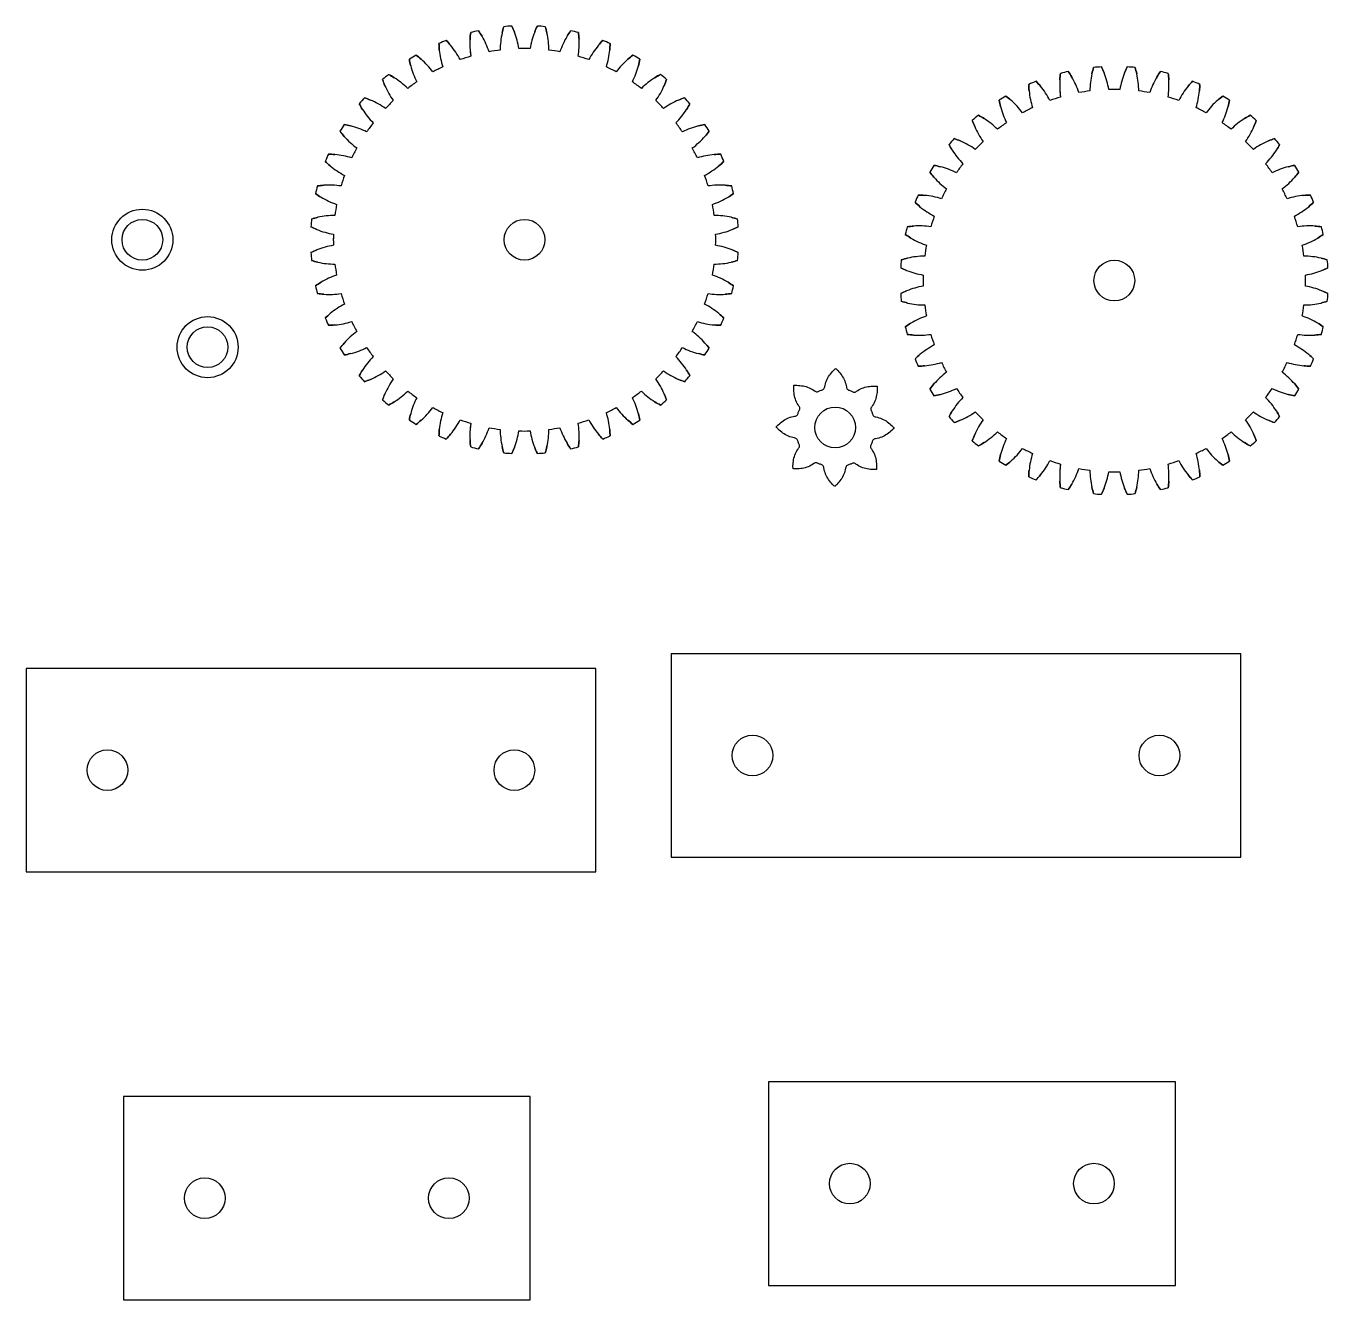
# Model space of a CAD drawing. Extents: x 198 to 658, y -489 to -38.
import ezdxf

# ---------------------------------------------------------------- set-up
doc = ezdxf.new("R2010")
doc.units = 0
doc.header["$MEASUREMENT"] = 0
doc.layers.add('Layer 1', color=7, linetype='Continuous', lineweight=0)

# ---------------------------------------------------------------- blocks, each defined once
blk = doc.blocks.new('Block_1')
at = {"layer": 'Layer 1', "color": 18, "lineweight": 25, "true_color": 0x000000}
for points, knots in [([(470.51, -165), (471.25, -165.05), (471.99, -165.1), (472.72, -165.23), (473.45, -165.36), (474.17, -165.56), (474.85, -165.86), (475.53, -166.15), (476.16, -166.54), (476.77, -166.97), (476.93, -167.08), (477.08, -167.19), (477.25, -167.25), (477.43, -167.31), (477.62, -167.33), (477.8, -167.29), (477.98, -167.26), (478.15, -167.17), (478.32, -167.09), (478.49, -167.02), (478.66, -166.94), (478.83, -166.87), (479, -166.8), (479.18, -166.74), (479.35, -166.68), (479.53, -166.62), (479.71, -166.56), (479.86, -166.46), (480.02, -166.36), (480.15, -166.21), (480.23, -166.05), (480.31, -165.88), (480.34, -165.7), (480.38, -165.51), (480.52, -164.78), (480.71, -164.06), (480.99, -163.38), (481.28, -162.7), (481.66, -162.05), (482.09, -161.45), (482.53, -160.85), (483.03, -160.3), (483.53, -159.75)], [0, 0, 0, 0, 1, 1, 1, 2, 2, 2, 3, 3, 3, 4, 4, 4, 5, 5, 5, 6, 6, 6, 7, 7, 7, 8, 8, 8, 9, 9, 9, 10, 10, 10, 11, 11, 11, 12, 12, 12, 13, 13, 13, 14, 14, 14, 14]), ([(483.53, -159.75), (483.66, -159.61), (483.8, -159.47), (483.94, -159.34), (484.06, -159.24), (484.17, -159.13), (484.29, -159.03)], [0, 0, 0, 0, 1, 1, 1, 2, 2, 2, 2]), ([(484.29, -159.03), (484.43, -159.16), (484.57, -159.3), (484.71, -159.43), (484.82, -159.54), (484.93, -159.65), (485.03, -159.76)], [0, 0, 0, 0, 1, 1, 1, 2, 2, 2, 2]), ([(485.03, -159.76), (485.52, -160.32), (486.01, -160.88), (486.43, -161.49), (486.86, -162.1), (487.22, -162.75), (487.49, -163.44), (487.76, -164.13), (487.94, -164.85), (488.07, -165.59), (488.1, -165.77), (488.13, -165.96), (488.21, -166.12), (488.29, -166.29), (488.41, -166.44), (488.57, -166.54), (488.72, -166.65), (488.9, -166.71), (489.07, -166.77), (489.25, -166.83), (489.42, -166.9), (489.59, -166.97), (489.76, -167.05), (489.93, -167.12), (490.1, -167.21), (490.26, -167.29), (490.43, -167.37), (490.61, -167.41), (490.79, -167.45), (490.99, -167.44), (491.16, -167.38), (491.34, -167.32), (491.49, -167.21), (491.65, -167.11), (492.26, -166.69), (492.91, -166.32), (493.59, -166.03), (494.27, -165.75), (495, -165.56), (495.73, -165.44), (496.47, -165.33), (497.21, -165.29), (497.95, -165.25)], [0, 0, 0, 0, 1, 1, 1, 2, 2, 2, 3, 3, 3, 4, 4, 4, 5, 5, 5, 6, 6, 6, 7, 7, 7, 8, 8, 8, 9, 9, 9, 10, 10, 10, 11, 11, 11, 12, 12, 12, 13, 13, 13, 14, 14, 14, 14]), ([(469.43, -166.05), (469.43, -165.86), (469.43, -165.66), (469.44, -165.47), (469.45, -165.31), (469.45, -165.16), (469.46, -165.01)], [0, 0, 0, 0, 1, 1, 1, 2, 2, 2, 2]), ([(469.46, -165.01), (469.66, -165), (469.85, -164.99), (470.05, -164.99), (470.2, -164.99), (470.35, -164.99), (470.51, -165)], [0, 0, 0, 0, 1, 1, 1, 2, 2, 2, 2]), ([(497.95, -165.25), (498.14, -165.26), (498.34, -165.26), (498.53, -165.26), (498.69, -165.27), (498.84, -165.28), (498.99, -165.29)], [0, 0, 0, 0, 1, 1, 1, 2, 2, 2, 2]), ([(498.99, -165.29), (499, -165.48), (499.01, -165.68), (499.01, -165.87), (499.01, -166.02), (499.01, -166.18), (499, -166.33)], [0, 0, 0, 0, 1, 1, 1, 2, 2, 2, 2]), ([(463.94, -178.97), (464.5, -178.48), (465.06, -177.99), (465.67, -177.57), (466.27, -177.14), (466.93, -176.78), (467.62, -176.51), (468.31, -176.24), (469.03, -176.06), (469.76, -175.93), (469.95, -175.9), (470.13, -175.87), (470.3, -175.79), (470.47, -175.71), (470.62, -175.59), (470.72, -175.43), (470.82, -175.28), (470.88, -175.1), (470.95, -174.93), (471.01, -174.75), (471.08, -174.58), (471.15, -174.41), (471.22, -174.24), (471.3, -174.07), (471.38, -173.9), (471.46, -173.74), (471.55, -173.57), (471.59, -173.39), (471.63, -173.21), (471.62, -173.01), (471.56, -172.84), (471.5, -172.66), (471.39, -172.51), (471.29, -172.35), (470.86, -171.74), (470.49, -171.09), (470.21, -170.41), (469.93, -169.73), (469.74, -169), (469.62, -168.27), (469.51, -167.53), (469.47, -166.79), (469.43, -166.05)], [0, 0, 0, 0, 1, 1, 1, 2, 2, 2, 3, 3, 3, 4, 4, 4, 5, 5, 5, 6, 6, 6, 7, 7, 7, 8, 8, 8, 9, 9, 9, 10, 10, 10, 11, 11, 11, 12, 12, 12, 13, 13, 13, 14, 14, 14, 14]), ([(499, -166.33), (498.95, -167.07), (498.9, -167.81), (498.77, -168.54), (498.64, -169.27), (498.44, -169.99), (498.14, -170.67), (497.85, -171.35), (497.46, -171.99), (497.03, -172.6), (496.92, -172.75), (496.81, -172.9), (496.75, -173.08), (496.69, -173.25), (496.67, -173.44), (496.71, -173.62), (496.74, -173.81), (496.83, -173.97), (496.91, -174.14), (496.98, -174.31), (497.06, -174.48), (497.13, -174.65), (497.2, -174.83), (497.26, -175), (497.32, -175.18), (497.38, -175.35), (497.44, -175.53), (497.54, -175.69), (497.64, -175.84), (497.79, -175.97), (497.95, -176.05), (498.12, -176.13), (498.3, -176.17), (498.49, -176.2), (499.22, -176.34), (499.94, -176.53), (500.62, -176.82), (501.3, -177.1), (501.95, -177.48), (502.55, -177.92), (503.15, -178.35), (503.7, -178.85), (504.25, -179.35)], [0, 0, 0, 0, 1, 1, 1, 2, 2, 2, 3, 3, 3, 4, 4, 4, 5, 5, 5, 6, 6, 6, 7, 7, 7, 8, 8, 8, 9, 9, 9, 10, 10, 10, 11, 11, 11, 12, 12, 12, 13, 13, 13, 14, 14, 14, 14]), ([(463.21, -179.71), (463.34, -179.57), (463.47, -179.43), (463.61, -179.29), (463.72, -179.18), (463.83, -179.07), (463.94, -178.97)], [0, 0, 0, 0, 1, 1, 1, 2, 2, 2, 2]), ([(504.25, -179.35), (504.39, -179.49), (504.53, -179.62), (504.66, -179.77), (504.76, -179.88), (504.87, -179.99), (504.97, -180.11)], [0, 0, 0, 0, 1, 1, 1, 2, 2, 2, 2]), ([(463.92, -180.47), (463.79, -180.34), (463.65, -180.2), (463.52, -180.06), (463.41, -179.94), (463.31, -179.83), (463.21, -179.71)], [0, 0, 0, 0, 1, 1, 1, 2, 2, 2, 2]), ([(469.17, -193.49), (469.22, -192.75), (469.28, -192.01), (469.4, -191.28), (469.53, -190.55), (469.74, -189.83), (470.03, -189.15), (470.33, -188.47), (470.71, -187.84), (471.15, -187.23), (471.25, -187.07), (471.36, -186.92), (471.43, -186.75), (471.49, -186.57), (471.5, -186.38), (471.47, -186.2), (471.43, -186.02), (471.35, -185.85), (471.27, -185.68), (471.19, -185.51), (471.12, -185.34), (471.05, -185.17), (470.98, -185), (470.92, -184.82), (470.86, -184.65), (470.8, -184.47), (470.74, -184.29), (470.64, -184.14), (470.54, -183.98), (470.39, -183.85), (470.23, -183.77), (470.06, -183.69), (469.88, -183.66), (469.69, -183.62), (468.96, -183.48), (468.24, -183.29), (467.56, -183.01), (466.87, -182.72), (466.22, -182.34), (465.62, -181.91), (465.02, -181.47), (464.47, -180.97), (463.92, -180.47)], [0, 0, 0, 0, 1, 1, 1, 2, 2, 2, 3, 3, 3, 4, 4, 4, 5, 5, 5, 6, 6, 6, 7, 7, 7, 8, 8, 8, 9, 9, 9, 10, 10, 10, 11, 11, 11, 12, 12, 12, 13, 13, 13, 14, 14, 14, 14]), ([(504.24, -180.85), (503.68, -181.34), (503.12, -181.83), (502.51, -182.25), (501.9, -182.68), (501.25, -183.05), (500.56, -183.32), (499.87, -183.59), (499.15, -183.76), (498.41, -183.89), (498.23, -183.92), (498.04, -183.95), (497.88, -184.03), (497.71, -184.11), (497.56, -184.24), (497.46, -184.39), (497.35, -184.54), (497.29, -184.72), (497.23, -184.9), (497.17, -185.07), (497.1, -185.24), (497.03, -185.41), (496.95, -185.58), (496.88, -185.75), (496.79, -185.92), (496.71, -186.09), (496.63, -186.25), (496.59, -186.43), (496.55, -186.62), (496.56, -186.81), (496.62, -186.98), (496.68, -187.16), (496.79, -187.31), (496.89, -187.47), (497.31, -188.09), (497.68, -188.73), (497.97, -189.41), (498.25, -190.1), (498.44, -190.82), (498.56, -191.56), (498.67, -192.29), (498.71, -193.03), (498.75, -193.77)], [0, 0, 0, 0, 1, 1, 1, 2, 2, 2, 3, 3, 3, 4, 4, 4, 5, 5, 5, 6, 6, 6, 7, 7, 7, 8, 8, 8, 9, 9, 9, 10, 10, 10, 11, 11, 11, 12, 12, 12, 13, 13, 13, 14, 14, 14, 14]), ([(504.97, -180.11), (504.84, -180.25), (504.7, -180.39), (504.57, -180.53), (504.46, -180.64), (504.35, -180.75), (504.24, -180.85)], [0, 0, 0, 0, 1, 1, 1, 2, 2, 2, 2]), ([(469.19, -194.54), (469.18, -194.34), (469.17, -194.15), (469.17, -193.95), (469.17, -193.8), (469.17, -193.65), (469.17, -193.49)], [0, 0, 0, 0, 1, 1, 1, 2, 2, 2, 2]), ([(483.15, -200.06), (482.66, -199.5), (482.17, -198.94), (481.75, -198.33), (481.32, -197.73), (480.95, -197.07), (480.68, -196.38), (480.41, -195.69), (480.24, -194.97), (480.11, -194.24), (480.08, -194.05), (480.05, -193.87), (479.97, -193.7), (479.89, -193.53), (479.76, -193.38), (479.61, -193.28), (479.46, -193.18), (479.28, -193.12), (479.1, -193.05), (478.93, -192.99), (478.76, -192.92), (478.59, -192.85), (478.42, -192.78), (478.25, -192.7), (478.08, -192.62), (477.91, -192.54), (477.75, -192.45), (477.57, -192.41), (477.38, -192.37), (477.19, -192.38), (477.02, -192.44), (476.84, -192.5), (476.69, -192.61), (476.53, -192.71), (475.91, -193.14), (475.27, -193.51), (474.59, -193.79), (473.9, -194.07), (473.18, -194.26), (472.44, -194.38), (471.71, -194.49), (470.97, -194.53), (470.23, -194.57)], [0, 0, 0, 0, 1, 1, 1, 2, 2, 2, 3, 3, 3, 4, 4, 4, 5, 5, 5, 6, 6, 6, 7, 7, 7, 8, 8, 8, 9, 9, 9, 10, 10, 10, 11, 11, 11, 12, 12, 12, 13, 13, 13, 14, 14, 14, 14]), ([(497.67, -194.83), (496.93, -194.78), (496.19, -194.72), (495.46, -194.6), (494.73, -194.47), (494.01, -194.26), (493.33, -193.97), (492.65, -193.67), (492.01, -193.29), (491.4, -192.85), (491.25, -192.75), (491.1, -192.64), (490.92, -192.57), (490.75, -192.51), (490.56, -192.5), (490.38, -192.53), (490.19, -192.57), (490.03, -192.65), (489.86, -192.73), (489.69, -192.81), (489.52, -192.88), (489.35, -192.95), (489.17, -193.02), (489, -193.08), (488.82, -193.14), (488.65, -193.2), (488.47, -193.26), (488.31, -193.36), (488.16, -193.46), (488.03, -193.61), (487.95, -193.77), (487.87, -193.94), (487.83, -194.12), (487.8, -194.31), (487.66, -195.04), (487.47, -195.76), (487.18, -196.44), (486.9, -197.13), (486.52, -197.78), (486.08, -198.38), (485.65, -198.98), (485.15, -199.53), (484.65, -200.08)], [0, 0, 0, 0, 1, 1, 1, 2, 2, 2, 3, 3, 3, 4, 4, 4, 5, 5, 5, 6, 6, 6, 7, 7, 7, 8, 8, 8, 9, 9, 9, 10, 10, 10, 11, 11, 11, 12, 12, 12, 13, 13, 13, 14, 14, 14, 14]), ([(470.23, -194.57), (470.03, -194.57), (469.84, -194.57), (469.65, -194.56), (469.49, -194.55), (469.34, -194.55), (469.19, -194.54)], [0, 0, 0, 0, 1, 1, 1, 2, 2, 2, 2]), ([(498.71, -194.81), (498.52, -194.82), (498.32, -194.83), (498.13, -194.83), (497.98, -194.83), (497.82, -194.83), (497.67, -194.83)], [0, 0, 0, 0, 1, 1, 1, 2, 2, 2, 2]), ([(498.75, -193.77), (498.74, -193.97), (498.74, -194.16), (498.74, -194.35), (498.73, -194.51), (498.72, -194.66), (498.71, -194.81)], [0, 0, 0, 0, 1, 1, 1, 2, 2, 2, 2]), ([(483.89, -200.79), (483.75, -200.66), (483.61, -200.53), (483.47, -200.39), (483.36, -200.28), (483.25, -200.17), (483.15, -200.06)], [0, 0, 0, 0, 1, 1, 1, 2, 2, 2, 2]), ([(484.65, -200.08), (484.51, -200.21), (484.38, -200.35), (484.23, -200.48), (484.12, -200.59), (484.01, -200.69), (483.89, -200.79)], [0, 0, 0, 0, 1, 1, 1, 2, 2, 2, 2])]:
    blk.add_open_spline(points, degree=3, knots=knots, dxfattribs=at)
blk = doc.blocks.new('Block_0')
at = {"layer": 'Layer 1', "color": 18, "lineweight": 25, "true_color": 0x000000}
blk.add_circle((484.09, -179.91), 7.22, dxfattribs=at)
at = {"layer": 'Layer 1'}
blk.add_blockref('Block_1', (0, 0), dxfattribs=at)
blk = doc.blocks.new('Block_2')
at = {"layer": 'Layer 1', "color": 18, "lineweight": 25, "true_color": 0x000000}
blk.add_circle((374.17, -113.51), 7.21, dxfattribs=at)
for points in [[(355.13, -40.2), (355.02, -40.97), (354.94, -41.74), (354.89, -42.51)], [(354.89, -42.51), (354.94, -41.74), (355.02, -40.97), (355.13, -40.2)], [(357.86, -39.55), (356.94, -39.75), (356.03, -39.97), (355.13, -40.2)], [(357.86, -39.55), (356.94, -39.75), (356.03, -39.97), (355.13, -40.2)], [(359.12, -41.49), (358.72, -40.83), (358.3, -40.18), (357.86, -39.55)], [(357.86, -39.55), (358.31, -40.18), (358.72, -40.83), (359.12, -41.49)], [(366.24, -40.36), (365.79, -42.35), (365.56, -44.37), (365.54, -46.4)], [(366.24, -40.36), (365.79, -42.35), (365.56, -44.37), (365.54, -46.4)], [(366.83, -38.13), (366.6, -38.87), (366.4, -39.61), (366.24, -40.36)], [(366.24, -40.36), (366.4, -39.62), (366.6, -38.87), (366.83, -38.13)], [(369.63, -37.91), (368.69, -37.96), (367.76, -38.04), (366.83, -38.13)], [(369.63, -37.91), (368.69, -37.96), (367.76, -38.04), (366.83, -38.13)], [(370.57, -40.02), (370.28, -39.31), (369.97, -38.6), (369.63, -37.91)], [(369.63, -37.91), (369.97, -38.6), (370.28, -39.31), (370.57, -40.02)], [(372.2, -45.88), (371.86, -43.87), (371.31, -41.91), (370.57, -40.02)], [(372.2, -45.88), (371.86, -43.87), (371.31, -41.91), (370.57, -40.02)], [(377.77, -40.02), (377.03, -41.91), (376.48, -43.87), (376.14, -45.88)], [(377.77, -40.02), (377.03, -41.91), (376.48, -43.87), (376.14, -45.88)], [(378.71, -37.91), (378.37, -38.6), (378.06, -39.31), (377.77, -40.02)], [(377.77, -40.02), (378.06, -39.31), (378.37, -38.6), (378.71, -37.91)], [(381.51, -38.13), (380.58, -38.04), (379.65, -37.96), (378.71, -37.91)], [(381.51, -38.13), (380.58, -38.04), (379.65, -37.96), (378.71, -37.91)], [(382.11, -40.36), (381.94, -39.61), (381.74, -38.87), (381.51, -38.13)], [(381.51, -38.13), (381.74, -38.87), (381.94, -39.62), (382.11, -40.36)], [(382.8, -46.4), (382.78, -44.37), (382.55, -42.35), (382.11, -40.36)], [(382.8, -46.4), (382.78, -44.37), (382.55, -42.35), (382.11, -40.36)], [(390.48, -39.55), (390.04, -40.18), (389.62, -40.83), (389.23, -41.49)], [(389.23, -41.49), (389.62, -40.83), (390.04, -40.18), (390.48, -39.55)], [(393.21, -40.2), (392.31, -39.97), (391.4, -39.75), (390.48, -39.55)], [(393.21, -40.2), (392.31, -39.97), (391.4, -39.75), (390.48, -39.55)], [(393.45, -42.51), (393.4, -41.74), (393.32, -40.97), (393.21, -40.2)], [(393.21, -40.2), (393.32, -40.97), (393.4, -41.74), (393.45, -42.51)], [(346.49, -43.01), (345.62, -43.35), (344.75, -43.71), (343.9, -44.09)], [(346.49, -43.01), (345.62, -43.35), (344.75, -43.71), (343.9, -44.09)], [(343.9, -44.09), (343.91, -44.86), (343.95, -45.63), (344.02, -46.4)], [(344.02, -46.4), (343.95, -45.63), (343.91, -44.86), (343.9, -44.09)], [(348.03, -44.73), (347.54, -44.14), (347.03, -43.56), (346.49, -43.01)], [(346.49, -43.01), (347.03, -43.57), (347.55, -44.14), (348.03, -44.73)], [(351.4, -49.8), (350.46, -48), (349.33, -46.3), (348.03, -44.73)], [(351.4, -49.8), (350.46, -48), (349.33, -46.3), (348.03, -44.73)], [(354.89, -42.51), (354.76, -44.53), (354.85, -46.57), (355.15, -48.58)], [(354.89, -42.51), (354.85, -43.11), (354.83, -43.72), (354.83, -44.33)], [(354.83, -44.33), (354.83, -45.75), (354.94, -47.17), (355.15, -48.58)], [(361.64, -47.02), (361, -45.09), (360.15, -43.24), (359.12, -41.49)], [(361.64, -47.02), (361, -45.09), (360.15, -43.24), (359.12, -41.49)], [(376.14, -45.88), (374.83, -45.84), (373.51, -45.84), (372.2, -45.88)], [(376.14, -45.88), (374.83, -45.84), (373.51, -45.84), (372.2, -45.88)], [(389.23, -41.49), (388.19, -43.24), (387.34, -45.09), (386.7, -47.02)], [(389.23, -41.49), (388.19, -43.24), (387.34, -45.09), (386.7, -47.02)], [(393.19, -48.58), (393.49, -46.57), (393.58, -44.53), (393.45, -42.51)], [(393.19, -48.58), (393.49, -46.57), (393.58, -44.53), (393.45, -42.51)], [(400.31, -44.73), (399.01, -46.3), (397.88, -48), (396.95, -49.8)], [(400.31, -44.73), (399.01, -46.3), (397.88, -48), (396.95, -49.8)], [(401.85, -43.01), (401.31, -43.56), (400.8, -44.14), (400.31, -44.73)], [(400.31, -44.73), (400.8, -44.14), (401.31, -43.57), (401.85, -43.01)], [(404.44, -44.09), (403.59, -43.71), (402.72, -43.35), (401.85, -43.01)], [(404.44, -44.09), (403.59, -43.71), (402.72, -43.35), (401.85, -43.01)], [(404.32, -46.4), (404.39, -45.63), (404.43, -44.86), (404.44, -44.09)], [(404.44, -44.09), (404.43, -44.86), (404.39, -45.63), (404.32, -46.4)], [(335.8, -48.21), (334.99, -48.68), (334.2, -49.17), (333.41, -49.68)], [(335.8, -48.21), (334.99, -48.68), (334.2, -49.17), (333.41, -49.68)], [(333.41, -49.68), (333.54, -50.44), (333.7, -51.19), (333.89, -51.94)], [(333.89, -51.94), (333.7, -51.2), (333.54, -50.44), (333.41, -49.68)], [(337.6, -49.67), (337.02, -49.16), (336.42, -48.67), (335.8, -48.21)], [(335.8, -48.21), (336.42, -48.68), (337.02, -49.16), (337.6, -49.67)], [(341.71, -54.15), (340.5, -52.51), (339.12, -51.01), (337.6, -49.67)], [(341.71, -54.15), (340.5, -52.51), (339.12, -51.01), (337.6, -49.67)], [(344.02, -46.4), (344.21, -48.42), (344.62, -50.42), (345.23, -52.35)], [(344.02, -46.4), (344.21, -48.42), (344.62, -50.42), (345.23, -52.35)], [(355.15, -48.58), (353.89, -48.95), (352.63, -49.36), (351.4, -49.8)], [(355.15, -48.58), (353.89, -48.95), (352.63, -49.36), (351.4, -49.8)], [(365.54, -46.4), (364.23, -46.57), (362.94, -46.78), (361.64, -47.02)], [(365.54, -46.4), (364.23, -46.57), (362.94, -46.78), (361.64, -47.02)], [(386.7, -47.02), (385.41, -46.78), (384.11, -46.57), (382.8, -46.4)], [(386.7, -47.02), (385.41, -46.78), (384.11, -46.57), (382.8, -46.4)], [(396.95, -49.8), (395.71, -49.36), (394.46, -48.95), (393.19, -48.58)], [(396.95, -49.8), (395.71, -49.36), (394.46, -48.95), (393.19, -48.58)], [(403.12, -52.35), (403.73, -50.42), (404.13, -48.42), (404.32, -46.4)], [(403.12, -52.35), (403.73, -50.42), (404.13, -48.42), (404.32, -46.4)], [(410.74, -49.67), (409.22, -51.01), (407.84, -52.51), (406.63, -54.15)], [(410.74, -49.67), (409.22, -51.01), (407.84, -52.51), (406.63, -54.15)], [(412.54, -48.21), (411.92, -48.67), (411.32, -49.16), (410.74, -49.67)], [(410.74, -49.67), (411.32, -49.16), (411.92, -48.68), (412.54, -48.21)], [(414.93, -49.68), (414.14, -49.17), (413.35, -48.68), (412.54, -48.21)], [(414.93, -49.68), (414.14, -49.17), (413.35, -48.68), (412.54, -48.21)], [(414.45, -51.94), (414.64, -51.19), (414.8, -50.44), (414.93, -49.68)], [(414.93, -49.68), (414.8, -50.44), (414.64, -51.2), (414.45, -51.94)], [(326.06, -55.02), (325.34, -55.61), (324.63, -56.22), (323.93, -56.84)], [(326.06, -55.02), (325.34, -55.61), (324.63, -56.22), (323.93, -56.84)], [(328.06, -56.18), (327.41, -55.76), (326.74, -55.38), (326.06, -55.02)], [(326.06, -55.02), (326.75, -55.38), (327.41, -55.77), (328.06, -56.18)], [(333.89, -51.94), (334.4, -53.91), (335.11, -55.82), (336.02, -57.63)], [(333.89, -51.94), (334.4, -53.91), (335.11, -55.82), (336.02, -57.63)], [(345.23, -52.35), (344.04, -52.92), (342.86, -53.51), (341.71, -54.15)], [(345.23, -52.35), (344.04, -52.92), (342.86, -53.51), (341.71, -54.15)], [(406.63, -54.15), (405.48, -53.51), (404.3, -52.92), (403.12, -52.35)], [(406.63, -54.15), (405.48, -53.51), (404.3, -52.92), (403.12, -52.35)], [(412.33, -57.63), (413.23, -55.82), (413.94, -53.91), (414.45, -51.94)], [(412.33, -57.63), (413.23, -55.82), (413.94, -53.91), (414.45, -51.94)], [(422.28, -55.02), (421.6, -55.38), (420.93, -55.76), (420.28, -56.18)], [(420.28, -56.18), (420.93, -55.77), (421.59, -55.38), (422.28, -55.02)], [(424.42, -56.84), (423.72, -56.22), (423, -55.61), (422.28, -55.02)], [(424.42, -56.84), (423.72, -56.22), (423, -55.61), (422.28, -55.02)], [(323.93, -56.84), (324.17, -57.57), (324.45, -58.29), (324.76, -59)], [(324.76, -59), (324.45, -58.29), (324.18, -57.57), (323.93, -56.84)], [(324.76, -59), (325.56, -60.86), (326.57, -62.64), (327.74, -64.29)], [(324.76, -59), (325.56, -60.86), (326.57, -62.64), (327.74, -64.29)], [(332.82, -59.95), (331.37, -58.53), (329.78, -57.26), (328.06, -56.18)], [(332.82, -59.95), (331.37, -58.53), (329.78, -57.26), (328.06, -56.18)], [(336.02, -57.63), (334.93, -58.38), (333.86, -59.15), (332.82, -59.95)], [(336.02, -57.63), (334.93, -58.38), (333.86, -59.15), (332.82, -59.95)], [(415.52, -59.95), (414.48, -59.15), (413.41, -58.38), (412.33, -57.63)], [(415.52, -59.95), (414.48, -59.15), (413.41, -58.38), (412.33, -57.63)], [(420.28, -56.18), (418.56, -57.26), (416.97, -58.53), (415.52, -59.95)], [(420.28, -56.18), (418.56, -57.26), (416.97, -58.53), (415.52, -59.95)], [(420.6, -64.29), (421.78, -62.64), (422.78, -60.86), (423.58, -59)], [(420.6, -64.29), (421.78, -62.64), (422.78, -60.86), (423.58, -59)], [(423.58, -59), (423.89, -58.29), (424.17, -57.57), (424.42, -56.84)], [(424.42, -56.84), (424.17, -57.57), (423.89, -58.29), (423.58, -59)], [(317.5, -63.26), (316.88, -63.96), (316.27, -64.67), (315.68, -65.4)], [(317.5, -63.26), (316.88, -63.96), (316.27, -64.67), (315.68, -65.4)], [(319.66, -64.1), (318.95, -63.79), (318.23, -63.51), (317.5, -63.26)], [(317.5, -63.26), (318.24, -63.51), (318.96, -63.79), (319.66, -64.1)], [(324.95, -67.08), (323.3, -65.9), (321.53, -64.9), (319.66, -64.1)], [(324.95, -67.08), (323.3, -65.9), (321.53, -64.9), (319.66, -64.1)], [(327.74, -64.29), (326.79, -65.19), (325.86, -66.12), (324.95, -67.08)], [(327.74, -64.29), (326.79, -65.19), (325.86, -66.12), (324.95, -67.08)], [(423.39, -67.08), (422.48, -66.12), (421.55, -65.19), (420.6, -64.29)], [(423.39, -67.08), (422.48, -66.12), (421.55, -65.19), (420.6, -64.29)], [(428.68, -64.1), (426.82, -64.9), (425.04, -65.9), (423.39, -67.08)], [(428.68, -64.1), (426.82, -64.9), (425.04, -65.9), (423.39, -67.08)], [(430.84, -63.26), (430.11, -63.51), (429.39, -63.79), (428.68, -64.1)], [(428.68, -64.1), (429.38, -63.79), (430.1, -63.51), (430.84, -63.26)], [(432.66, -65.4), (432.07, -64.67), (431.46, -63.96), (430.84, -63.26)], [(432.66, -65.4), (432.07, -64.67), (431.46, -63.96), (430.84, -63.26)], [(315.68, -65.4), (316.04, -66.08), (316.43, -66.75), (316.84, -67.4)], [(316.84, -67.4), (316.43, -66.75), (316.04, -66.08), (315.68, -65.4)], [(316.84, -67.4), (317.93, -69.11), (319.19, -70.71), (320.62, -72.16)], [(316.84, -67.4), (317.93, -69.11), (319.19, -70.71), (320.62, -72.16)], [(427.72, -72.16), (429.15, -70.71), (430.41, -69.11), (431.5, -67.4)], [(427.72, -72.16), (429.15, -70.71), (430.41, -69.11), (431.5, -67.4)], [(431.5, -67.4), (431.92, -66.75), (432.3, -66.08), (432.66, -65.4)], [(432.66, -65.4), (432.3, -66.08), (431.91, -66.75), (431.5, -67.4)], [(310.34, -72.75), (309.84, -73.53), (309.35, -74.33), (308.87, -75.14)], [(310.34, -72.75), (309.84, -73.53), (309.35, -74.33), (308.87, -75.14)], [(312.6, -73.23), (311.85, -73.04), (311.1, -72.88), (310.34, -72.75)], [(310.34, -72.75), (311.1, -72.88), (311.86, -73.04), (312.6, -73.23)], [(318.3, -75.35), (316.48, -74.45), (314.57, -73.74), (312.6, -73.23)], [(318.3, -75.35), (316.48, -74.45), (314.57, -73.74), (312.6, -73.23)], [(320.62, -72.16), (319.81, -73.2), (319.04, -74.27), (318.3, -75.35)], [(320.62, -72.16), (319.81, -73.2), (319.04, -74.27), (318.3, -75.35)], [(430.04, -75.35), (429.3, -74.27), (428.53, -73.2), (427.72, -72.16)], [(430.04, -75.35), (429.3, -74.27), (428.53, -73.2), (427.72, -72.16)], [(435.74, -73.23), (433.77, -73.74), (431.86, -74.45), (430.04, -75.35)], [(435.74, -73.23), (433.77, -73.74), (431.86, -74.45), (430.04, -75.35)], [(438, -72.75), (437.24, -72.88), (436.49, -73.04), (435.74, -73.23)], [(435.74, -73.23), (436.48, -73.04), (437.24, -72.88), (438, -72.75)], [(439.47, -75.14), (438.99, -74.33), (438.51, -73.53), (438, -72.75)], [(439.47, -75.14), (438.99, -74.33), (438.51, -73.53), (438, -72.75)], [(308.87, -75.14), (309.33, -75.76), (309.82, -76.36), (310.33, -76.94)], [(310.33, -76.94), (309.82, -76.36), (309.34, -75.76), (308.87, -75.14)], [(310.33, -76.94), (311.68, -78.46), (313.18, -79.84), (314.81, -81.05)], [(310.33, -76.94), (311.68, -78.46), (313.18, -79.84), (314.81, -81.05)], [(433.53, -81.05), (435.17, -79.84), (436.67, -78.46), (438.01, -76.94)], [(433.53, -81.05), (435.17, -79.84), (436.67, -78.46), (438.01, -76.94)], [(438.01, -76.94), (438.52, -76.36), (439.01, -75.76), (439.47, -75.14)], [(439.47, -75.14), (439, -75.76), (438.52, -76.36), (438.01, -76.94)], [(314.81, -81.05), (314.18, -82.2), (313.58, -83.37), (313.02, -84.56)], [(314.81, -81.05), (314.18, -82.2), (313.58, -83.37), (313.02, -84.56)], [(435.32, -84.56), (434.76, -83.37), (434.16, -82.2), (433.53, -81.05)], [(435.32, -84.56), (434.76, -83.37), (434.16, -82.2), (433.53, -81.05)], [(304.75, -83.23), (304.37, -84.09), (304.02, -84.96), (303.67, -85.83)], [(304.75, -83.23), (304.37, -84.09), (304.02, -84.96), (303.67, -85.83)], [(303.67, -85.83), (304.23, -86.36), (304.8, -86.88), (305.4, -87.37)], [(305.4, -87.37), (304.81, -86.88), (304.23, -86.37), (303.67, -85.83)], [(307.06, -83.36), (306.29, -83.29), (305.52, -83.24), (304.75, -83.23)], [(304.75, -83.23), (305.52, -83.24), (306.3, -83.29), (307.06, -83.36)], [(305.4, -87.37), (306.96, -88.67), (308.66, -89.79), (310.46, -90.73)], [(305.4, -87.37), (306.96, -88.67), (308.66, -89.79), (310.46, -90.73)], [(313.02, -84.56), (311.08, -83.95), (309.08, -83.55), (307.06, -83.36)], [(313.02, -84.56), (311.08, -83.95), (309.08, -83.55), (307.06, -83.36)], [(441.28, -83.36), (439.26, -83.55), (437.26, -83.95), (435.32, -84.56)], [(441.28, -83.36), (439.26, -83.55), (437.26, -83.95), (435.32, -84.56)], [(437.88, -90.73), (439.68, -89.79), (441.38, -88.67), (442.94, -87.37)], [(437.88, -90.73), (439.68, -89.79), (441.38, -88.67), (442.94, -87.37)], [(443.59, -83.23), (442.82, -83.24), (442.05, -83.29), (441.28, -83.36)], [(441.28, -83.36), (442.05, -83.29), (442.82, -83.24), (443.59, -83.23)], [(442.94, -87.37), (443.54, -86.88), (444.11, -86.36), (444.67, -85.83)], [(444.67, -85.83), (444.11, -86.37), (443.54, -86.88), (442.94, -87.37)], [(444.67, -85.83), (444.32, -84.96), (443.97, -84.09), (443.59, -83.23)], [(444.67, -85.83), (444.32, -84.96), (443.97, -84.09), (443.59, -83.23)], [(310.46, -90.73), (310.02, -91.97), (309.61, -93.22), (309.24, -94.49)], [(310.46, -90.73), (310.02, -91.97), (309.61, -93.22), (309.24, -94.49)], [(439.1, -94.49), (438.73, -93.22), (438.32, -91.97), (437.88, -90.73)], [(439.1, -94.49), (438.73, -93.22), (438.32, -91.97), (437.88, -90.73)], [(300.87, -94.47), (300.63, -95.37), (300.41, -96.28), (300.21, -97.19)], [(300.87, -94.47), (300.63, -95.37), (300.41, -96.28), (300.21, -97.19)], [(303.17, -94.23), (302.4, -94.28), (301.63, -94.36), (300.87, -94.47)], [(300.87, -94.47), (301.64, -94.36), (302.4, -94.28), (303.17, -94.23)], [(309.24, -94.49), (307.23, -94.19), (305.2, -94.1), (303.17, -94.23)], [(309.24, -94.49), (307.23, -94.19), (305.2, -94.1), (303.17, -94.23)], [(445.17, -94.23), (443.14, -94.1), (441.11, -94.19), (439.1, -94.49)], [(445.17, -94.23), (443.14, -94.1), (441.11, -94.19), (439.1, -94.49)], [(447.47, -94.47), (446.71, -94.36), (445.94, -94.28), (445.17, -94.23)], [(445.17, -94.23), (445.94, -94.28), (446.71, -94.36), (447.47, -94.47)], [(448.13, -97.19), (447.93, -96.28), (447.71, -95.37), (447.47, -94.47)], [(448.13, -97.19), (447.93, -96.28), (447.71, -95.37), (447.47, -94.47)], [(300.21, -97.19), (300.84, -97.64), (301.49, -98.06), (302.15, -98.45)], [(302.15, -98.45), (301.49, -98.06), (300.85, -97.64), (300.21, -97.19)], [(302.15, -98.45), (303.9, -99.49), (305.76, -100.33), (307.68, -100.98)], [(302.15, -98.45), (303.9, -99.49), (305.76, -100.33), (307.68, -100.98)], [(307.68, -100.98), (307.44, -102.27), (307.23, -103.57), (307.07, -104.88)], [(307.68, -100.98), (307.44, -102.27), (307.23, -103.57), (307.07, -104.88)], [(440.66, -100.98), (442.58, -100.33), (444.44, -99.49), (446.19, -98.45)], [(440.66, -100.98), (442.58, -100.33), (444.44, -99.49), (446.19, -98.45)], [(441.28, -104.88), (441.11, -103.57), (440.9, -102.27), (440.66, -100.98)], [(441.28, -104.88), (441.11, -103.57), (440.9, -102.27), (440.66, -100.98)], [(446.19, -98.45), (446.85, -98.06), (447.5, -97.64), (448.13, -97.19)], [(448.13, -97.19), (447.49, -97.64), (446.85, -98.06), (446.19, -98.45)], [(301.03, -105.57), (300.27, -105.74), (299.53, -105.94), (298.79, -106.17)], [(298.79, -106.17), (299.53, -105.94), (300.28, -105.74), (301.03, -105.57)], [(307.07, -104.88), (305.03, -104.9), (303.01, -105.13), (301.03, -105.57)], [(307.07, -104.88), (305.03, -104.9), (303.01, -105.13), (301.03, -105.57)], [(447.31, -105.57), (445.33, -105.13), (443.31, -104.9), (441.28, -104.88)], [(447.31, -105.57), (445.33, -105.13), (443.31, -104.9), (441.28, -104.88)], [(449.55, -106.17), (448.81, -105.94), (448.07, -105.74), (447.31, -105.57)], [(447.31, -105.57), (448.06, -105.74), (448.81, -105.94), (449.55, -106.17)], [(298.79, -106.17), (298.7, -107.1), (298.63, -108.03), (298.57, -108.96)], [(298.79, -106.17), (298.7, -107.1), (298.63, -108.03), (298.57, -108.96)], [(298.57, -108.96), (299.26, -109.31), (299.97, -109.62), (300.69, -109.9)], [(300.69, -109.9), (299.97, -109.62), (299.27, -109.31), (298.57, -108.96)], [(300.69, -109.9), (302.58, -110.65), (304.54, -111.2), (306.54, -111.53)], [(300.69, -109.9), (302.58, -110.65), (304.54, -111.2), (306.54, -111.53)], [(441.8, -111.53), (443.8, -111.2), (445.77, -110.65), (447.65, -109.9)], [(441.8, -111.53), (443.8, -111.2), (445.77, -110.65), (447.65, -109.9)], [(447.65, -109.9), (448.37, -109.62), (449.08, -109.31), (449.77, -108.96)], [(449.77, -108.96), (449.07, -109.31), (448.37, -109.62), (447.65, -109.9)], [(449.77, -108.96), (449.71, -108.03), (449.64, -107.1), (449.55, -106.17)], [(449.77, -108.96), (449.71, -108.03), (449.64, -107.1), (449.55, -106.17)], [(306.54, -111.53), (306.5, -112.85), (306.5, -114.17), (306.54, -115.48)], [(306.54, -111.53), (306.52, -112.19), (306.51, -112.85), (306.51, -113.51)], [(306.51, -113.51), (306.51, -114.17), (306.52, -114.82), (306.54, -115.48)], [(441.8, -115.48), (441.84, -114.17), (441.84, -112.85), (441.8, -111.53)], [(441.8, -115.48), (441.84, -114.17), (441.84, -112.85), (441.8, -111.53)], [(300.69, -117.11), (299.97, -117.4), (299.26, -117.71), (298.57, -118.05)], [(298.57, -118.05), (299.27, -117.71), (299.97, -117.39), (300.69, -117.11)], [(298.57, -118.05), (298.63, -118.98), (298.7, -119.92), (298.79, -120.85)], [(298.57, -118.05), (298.63, -118.98), (298.7, -119.92), (298.79, -120.85)], [(306.54, -115.48), (304.54, -115.82), (302.58, -116.36), (300.69, -117.11)], [(306.54, -115.48), (304.54, -115.82), (302.58, -116.36), (300.69, -117.11)], [(447.65, -117.11), (445.77, -116.36), (443.8, -115.82), (441.8, -115.48)], [(447.65, -117.11), (445.77, -116.36), (443.8, -115.82), (441.8, -115.48)], [(449.77, -118.05), (449.08, -117.71), (448.37, -117.4), (447.65, -117.11)], [(447.65, -117.11), (448.37, -117.39), (449.07, -117.71), (449.77, -118.05)], [(449.55, -120.85), (449.64, -119.92), (449.71, -118.98), (449.77, -118.05)], [(449.55, -120.85), (449.64, -119.92), (449.71, -118.98), (449.77, -118.05)], [(298.79, -120.85), (299.53, -121.08), (300.27, -121.27), (301.03, -121.44)], [(301.03, -121.44), (300.28, -121.28), (299.53, -121.08), (298.79, -120.85)], [(301.03, -121.44), (303.01, -121.89), (305.03, -122.12), (307.07, -122.14)], [(301.03, -121.44), (303.01, -121.89), (305.03, -122.12), (307.07, -122.14)], [(307.07, -122.14), (307.23, -123.44), (307.44, -124.74), (307.68, -126.04)], [(307.07, -122.14), (307.23, -123.44), (307.44, -124.74), (307.68, -126.04)], [(440.66, -126.04), (440.9, -124.74), (441.11, -123.44), (441.28, -122.14)], [(440.66, -126.04), (440.9, -124.74), (441.11, -123.44), (441.28, -122.14)], [(441.28, -122.14), (443.31, -122.12), (445.33, -121.89), (447.31, -121.44)], [(441.28, -122.14), (443.31, -122.12), (445.33, -121.89), (447.31, -121.44)], [(447.31, -121.44), (448.07, -121.27), (448.81, -121.08), (449.55, -120.85)], [(449.55, -120.85), (448.81, -121.08), (448.06, -121.28), (447.31, -121.44)], [(302.15, -128.56), (301.49, -128.96), (300.84, -129.38), (300.21, -129.82)], [(300.21, -129.82), (300.85, -129.37), (301.49, -128.95), (302.15, -128.56)], [(307.68, -126.04), (305.76, -126.68), (303.9, -127.53), (302.15, -128.56)], [(307.68, -126.04), (305.76, -126.68), (303.9, -127.53), (302.15, -128.56)], [(446.19, -128.56), (444.44, -127.53), (442.58, -126.68), (440.66, -126.04)], [(446.19, -128.56), (444.44, -127.53), (442.58, -126.68), (440.66, -126.04)], [(448.13, -129.82), (447.5, -129.38), (446.85, -128.96), (446.19, -128.56)], [(446.19, -128.56), (446.85, -128.95), (447.49, -129.37), (448.13, -129.82)], [(300.21, -129.82), (300.41, -130.73), (300.63, -131.64), (300.87, -132.55)], [(300.21, -129.82), (300.41, -130.73), (300.63, -131.64), (300.87, -132.55)], [(300.87, -132.55), (301.63, -132.66), (302.4, -132.74), (303.17, -132.79)], [(303.17, -132.79), (302.4, -132.74), (301.64, -132.66), (300.87, -132.55)], [(303.17, -132.79), (305.2, -132.92), (307.23, -132.83), (309.24, -132.53)], [(303.17, -132.79), (305.2, -132.92), (307.23, -132.83), (309.24, -132.53)], [(309.24, -132.53), (309.61, -133.79), (310.02, -135.04), (310.46, -136.28)], [(309.24, -132.53), (309.61, -133.79), (310.02, -135.04), (310.46, -136.28)], [(437.88, -136.28), (438.32, -135.04), (438.73, -133.79), (439.1, -132.53)], [(437.88, -136.28), (438.32, -135.04), (438.73, -133.79), (439.1, -132.53)], [(439.1, -132.53), (441.11, -132.83), (443.14, -132.92), (445.17, -132.79)], [(439.1, -132.53), (441.11, -132.83), (443.14, -132.92), (445.17, -132.79)], [(445.17, -132.79), (445.94, -132.74), (446.71, -132.66), (447.47, -132.55)], [(447.47, -132.55), (446.71, -132.66), (445.94, -132.74), (445.17, -132.79)], [(447.47, -132.55), (447.71, -131.64), (447.93, -130.73), (448.13, -129.82)], [(447.47, -132.55), (447.71, -131.64), (447.93, -130.73), (448.13, -129.82)], [(310.46, -136.28), (308.66, -137.22), (306.96, -138.35), (305.4, -139.64)], [(310.46, -136.28), (308.66, -137.22), (306.96, -138.35), (305.4, -139.64)], [(442.94, -139.64), (441.38, -138.35), (439.68, -137.22), (437.88, -136.28)], [(442.94, -139.64), (441.38, -138.35), (439.68, -137.22), (437.88, -136.28)], [(305.4, -139.64), (304.8, -140.14), (304.23, -140.65), (303.67, -141.19)], [(303.67, -141.19), (304.23, -140.65), (304.81, -140.13), (305.4, -139.64)], [(303.67, -141.19), (304.02, -142.06), (304.37, -142.92), (304.75, -143.78)], [(303.67, -141.19), (304.02, -142.06), (304.37, -142.92), (304.75, -143.78)], [(307.06, -143.66), (309.08, -143.47), (311.08, -143.06), (313.02, -142.45)], [(307.06, -143.66), (309.08, -143.47), (311.08, -143.06), (313.02, -142.45)], [(313.02, -142.45), (313.58, -143.64), (314.18, -144.81), (314.81, -145.97)], [(313.02, -142.45), (313.58, -143.64), (314.18, -144.81), (314.81, -145.97)], [(433.53, -145.97), (434.16, -144.81), (434.76, -143.64), (435.32, -142.45)], [(433.53, -145.97), (434.16, -144.81), (434.76, -143.64), (435.32, -142.45)], [(435.32, -142.45), (437.26, -143.06), (439.26, -143.47), (441.28, -143.66)], [(435.32, -142.45), (437.26, -143.06), (439.26, -143.47), (441.28, -143.66)], [(444.67, -141.19), (444.11, -140.65), (443.54, -140.14), (442.94, -139.64)], [(442.94, -139.64), (443.54, -140.13), (444.11, -140.65), (444.67, -141.19)], [(443.59, -143.78), (443.97, -142.92), (444.32, -142.06), (444.67, -141.19)], [(443.59, -143.78), (443.97, -142.92), (444.32, -142.06), (444.67, -141.19)], [(304.75, -143.78), (305.52, -143.77), (306.29, -143.73), (307.06, -143.66)], [(307.06, -143.66), (306.3, -143.73), (305.52, -143.77), (304.75, -143.78)], [(314.81, -145.97), (313.18, -147.18), (311.68, -148.56), (310.33, -150.08)], [(314.81, -145.97), (313.18, -147.18), (311.68, -148.56), (310.33, -150.08)], [(438.01, -150.08), (436.67, -148.56), (435.17, -147.18), (433.53, -145.97)], [(438.01, -150.08), (436.67, -148.56), (435.17, -147.18), (433.53, -145.97)], [(441.28, -143.66), (442.05, -143.73), (442.82, -143.77), (443.59, -143.78)], [(443.59, -143.78), (442.82, -143.77), (442.05, -143.73), (441.28, -143.66)], [(310.33, -150.08), (309.82, -150.66), (309.33, -151.26), (308.87, -151.88)], [(308.87, -151.88), (309.34, -151.25), (309.82, -150.66), (310.33, -150.08)], [(308.87, -151.88), (309.35, -152.68), (309.84, -153.48), (310.34, -154.27)], [(308.87, -151.88), (309.35, -152.68), (309.84, -153.48), (310.34, -154.27)], [(312.6, -153.78), (314.57, -153.28), (316.48, -152.57), (318.3, -151.66)], [(312.6, -153.78), (314.57, -153.28), (316.48, -152.57), (318.3, -151.66)], [(318.3, -151.66), (319.04, -152.75), (319.81, -153.81), (320.62, -154.86)], [(318.3, -151.66), (319.04, -152.75), (319.81, -153.81), (320.62, -154.86)], [(427.72, -154.86), (428.53, -153.81), (429.3, -152.75), (430.04, -151.66)], [(427.72, -154.86), (428.53, -153.81), (429.3, -152.75), (430.04, -151.66)], [(430.04, -151.66), (431.86, -152.57), (433.77, -153.28), (435.74, -153.78)], [(430.04, -151.66), (431.86, -152.57), (433.77, -153.28), (435.74, -153.78)], [(438, -154.27), (438.51, -153.48), (438.99, -152.68), (439.47, -151.88)], [(438, -154.27), (438.51, -153.48), (438.99, -152.68), (439.47, -151.88)], [(439.47, -151.88), (439.01, -151.26), (438.52, -150.66), (438.01, -150.08)], [(438.01, -150.08), (438.52, -150.66), (439, -151.25), (439.47, -151.88)], [(310.34, -154.27), (311.1, -154.14), (311.85, -153.98), (312.6, -153.78)], [(312.6, -153.78), (311.86, -153.98), (311.1, -154.14), (310.34, -154.27)], [(320.62, -154.86), (319.19, -156.3), (317.93, -157.9), (316.84, -159.62)], [(320.62, -154.86), (319.19, -156.3), (317.93, -157.9), (316.84, -159.62)], [(431.5, -159.62), (430.41, -157.9), (429.15, -156.3), (427.72, -154.86)], [(431.5, -159.62), (430.41, -157.9), (429.15, -156.3), (427.72, -154.86)], [(435.74, -153.78), (436.49, -153.98), (437.24, -154.14), (438, -154.27)], [(438, -154.27), (437.24, -154.14), (436.48, -153.98), (435.74, -153.78)], [(316.84, -159.62), (316.43, -160.27), (316.04, -160.94), (315.68, -161.62)], [(315.68, -161.62), (316.04, -160.93), (316.43, -160.26), (316.84, -159.62)], [(319.66, -162.92), (321.53, -162.11), (323.3, -161.11), (324.95, -159.93)], [(319.66, -162.92), (321.53, -162.11), (323.3, -161.11), (324.95, -159.93)], [(324.95, -159.93), (325.86, -160.89), (326.79, -161.82), (327.74, -162.72)], [(324.95, -159.93), (325.86, -160.89), (326.79, -161.82), (327.74, -162.72)], [(420.6, -162.72), (421.55, -161.82), (422.48, -160.89), (423.39, -159.93)], [(420.6, -162.72), (421.55, -161.82), (422.48, -160.89), (423.39, -159.93)], [(423.39, -159.93), (425.04, -161.11), (426.82, -162.11), (428.68, -162.92)], [(423.39, -159.93), (425.04, -161.11), (426.82, -162.11), (428.68, -162.92)], [(432.66, -161.62), (432.3, -160.94), (431.92, -160.27), (431.5, -159.62)], [(431.5, -159.62), (431.91, -160.26), (432.3, -160.93), (432.66, -161.62)], [(315.68, -161.62), (316.27, -162.34), (316.88, -163.05), (317.5, -163.75)], [(315.68, -161.62), (316.27, -162.34), (316.88, -163.05), (317.5, -163.75)], [(317.5, -163.75), (318.23, -163.5), (318.95, -163.23), (319.66, -162.92)], [(319.66, -162.92), (318.96, -163.22), (318.24, -163.5), (317.5, -163.75)], [(327.74, -162.72), (326.57, -164.38), (325.56, -166.15), (324.76, -168.02)], [(327.74, -162.72), (326.57, -164.38), (325.56, -166.15), (324.76, -168.02)], [(423.58, -168.02), (422.78, -166.15), (421.78, -164.38), (420.6, -162.72)], [(423.58, -168.02), (422.78, -166.15), (421.78, -164.38), (420.6, -162.72)], [(428.68, -162.92), (429.39, -163.23), (430.11, -163.5), (430.84, -163.75)], [(430.84, -163.75), (430.1, -163.5), (429.38, -163.22), (428.68, -162.92)], [(430.84, -163.75), (431.46, -163.05), (432.07, -162.34), (432.66, -161.62)], [(430.84, -163.75), (431.46, -163.05), (432.07, -162.34), (432.66, -161.62)], [(324.76, -168.02), (324.45, -168.73), (324.17, -169.45), (323.93, -170.18)], [(323.93, -170.18), (324.18, -169.44), (324.45, -168.72), (324.76, -168.02)], [(323.93, -170.18), (324.63, -170.8), (325.34, -171.41), (326.06, -172)], [(323.93, -170.18), (324.63, -170.8), (325.34, -171.41), (326.06, -172)], [(328.06, -170.84), (329.78, -169.75), (331.37, -168.48), (332.82, -167.06)], [(328.06, -170.84), (329.78, -169.75), (331.37, -168.48), (332.82, -167.06)], [(332.82, -167.06), (333.86, -167.87), (334.93, -168.64), (336.02, -169.38)], [(332.82, -167.06), (333.86, -167.87), (334.93, -168.64), (336.02, -169.38)], [(336.02, -169.38), (335.11, -171.2), (334.4, -173.11), (333.89, -175.08)], [(336.02, -169.38), (335.11, -171.2), (334.4, -173.11), (333.89, -175.08)], [(412.33, -169.38), (413.41, -168.64), (414.48, -167.87), (415.52, -167.06)], [(412.33, -169.38), (413.41, -168.64), (414.48, -167.87), (415.52, -167.06)], [(414.45, -175.08), (413.94, -173.11), (413.23, -171.2), (412.33, -169.38)], [(414.45, -175.08), (413.94, -173.11), (413.23, -171.2), (412.33, -169.38)], [(415.52, -167.06), (416.97, -168.48), (418.56, -169.75), (420.28, -170.84)], [(415.52, -167.06), (416.97, -168.48), (418.56, -169.75), (420.28, -170.84)], [(422.28, -172), (423, -171.41), (423.72, -170.8), (424.42, -170.18)], [(422.28, -172), (423, -171.41), (423.72, -170.8), (424.42, -170.18)], [(424.42, -170.18), (424.17, -169.45), (423.89, -168.73), (423.58, -168.02)], [(423.58, -168.02), (423.89, -168.72), (424.17, -169.44), (424.42, -170.18)], [(326.06, -172), (326.74, -171.64), (327.41, -171.25), (328.06, -170.84)], [(328.06, -170.84), (327.41, -171.25), (326.75, -171.64), (326.06, -172)], [(337.6, -177.35), (339.12, -176), (340.5, -174.5), (341.71, -172.87)], [(337.6, -177.35), (339.12, -176), (340.5, -174.5), (341.71, -172.87)], [(341.71, -172.87), (342.86, -173.5), (344.04, -174.1), (345.23, -174.66)], [(341.71, -172.87), (342.86, -173.5), (344.04, -174.1), (345.23, -174.66)], [(345.23, -174.66), (344.62, -176.6), (344.21, -178.6), (344.02, -180.62)], [(345.23, -174.66), (344.62, -176.6), (344.21, -178.6), (344.02, -180.62)], [(403.12, -174.66), (404.3, -174.1), (405.48, -173.5), (406.63, -172.87)], [(403.12, -174.66), (404.3, -174.1), (405.48, -173.5), (406.63, -172.87)], [(404.32, -180.62), (404.13, -178.6), (403.73, -176.6), (403.12, -174.66)], [(404.32, -180.62), (404.13, -178.6), (403.73, -176.6), (403.12, -174.66)], [(406.63, -172.87), (407.84, -174.5), (409.22, -176), (410.74, -177.35)], [(406.63, -172.87), (407.84, -174.5), (409.22, -176), (410.74, -177.35)], [(420.28, -170.84), (420.93, -171.25), (421.6, -171.64), (422.28, -172)], [(422.28, -172), (421.59, -171.64), (420.93, -171.25), (420.28, -170.84)], [(333.89, -175.08), (333.7, -175.82), (333.54, -176.58), (333.41, -177.34)], [(333.41, -177.34), (333.54, -176.57), (333.7, -175.82), (333.89, -175.08)], [(333.41, -177.34), (334.2, -177.84), (334.99, -178.33), (335.8, -178.81)], [(333.41, -177.34), (334.2, -177.84), (334.99, -178.33), (335.8, -178.81)], [(335.8, -178.81), (336.42, -178.34), (337.02, -177.86), (337.6, -177.35)], [(337.6, -177.35), (337.02, -177.85), (336.42, -178.34), (335.8, -178.81)], [(348.03, -182.28), (349.33, -180.72), (350.46, -179.02), (351.4, -177.22)], [(348.03, -182.28), (349.33, -180.72), (350.46, -179.02), (351.4, -177.22)], [(351.4, -177.22), (352.63, -177.66), (353.89, -178.07), (355.15, -178.44)], [(351.4, -177.22), (352.63, -177.66), (353.89, -178.07), (355.15, -178.44)], [(355.15, -178.44), (354.85, -180.45), (354.76, -182.48), (354.89, -184.51)], [(355.15, -178.44), (354.94, -179.84), (354.83, -181.27), (354.83, -182.69)], [(393.19, -178.44), (394.46, -178.07), (395.71, -177.66), (396.95, -177.22)], [(393.19, -178.44), (394.46, -178.07), (395.71, -177.66), (396.95, -177.22)], [(393.45, -184.51), (393.58, -182.48), (393.49, -180.45), (393.19, -178.44)], [(393.45, -184.51), (393.58, -182.48), (393.49, -180.45), (393.19, -178.44)], [(396.95, -177.22), (397.88, -179.02), (399.01, -180.72), (400.31, -182.28)], [(396.95, -177.22), (397.88, -179.02), (399.01, -180.72), (400.31, -182.28)], [(410.74, -177.35), (411.32, -177.86), (411.92, -178.34), (412.54, -178.81)], [(412.54, -178.81), (411.92, -178.34), (411.32, -177.85), (410.74, -177.35)], [(412.54, -178.81), (413.35, -178.33), (414.14, -177.84), (414.93, -177.34)], [(412.54, -178.81), (413.35, -178.33), (414.14, -177.84), (414.93, -177.34)], [(414.93, -177.34), (414.8, -176.58), (414.64, -175.82), (414.45, -175.08)], [(414.45, -175.08), (414.64, -175.82), (414.8, -176.57), (414.93, -177.34)], [(344.02, -180.62), (343.95, -181.39), (343.91, -182.16), (343.9, -182.93)], [(343.9, -182.93), (343.91, -182.15), (343.95, -181.38), (344.02, -180.62)], [(343.9, -182.93), (344.75, -183.3), (345.62, -183.66), (346.49, -184)], [(343.9, -182.93), (344.75, -183.3), (345.62, -183.66), (346.49, -184)], [(346.49, -184), (347.03, -183.45), (347.54, -182.88), (348.03, -182.28)], [(348.03, -182.28), (347.55, -182.87), (347.03, -183.45), (346.49, -184)], [(354.83, -182.69), (354.83, -183.3), (354.85, -183.9), (354.89, -184.51)], [(359.12, -185.52), (360.15, -183.77), (361, -181.92), (361.64, -180)], [(359.12, -185.52), (360.15, -183.77), (361, -181.92), (361.64, -180)], [(361.64, -180), (362.94, -180.24), (364.23, -180.44), (365.54, -180.61)], [(361.64, -180), (362.94, -180.24), (364.23, -180.44), (365.54, -180.61)], [(365.54, -180.61), (365.56, -182.64), (365.79, -184.67), (366.24, -186.65)], [(365.54, -180.61), (365.56, -182.64), (365.79, -184.67), (366.24, -186.65)], [(370.57, -186.99), (371.31, -185.1), (371.86, -183.14), (372.2, -181.14)], [(370.57, -186.99), (371.31, -185.1), (371.86, -183.14), (372.2, -181.14)], [(372.2, -181.14), (373.51, -181.18), (374.83, -181.18), (376.14, -181.14)], [(372.2, -181.14), (373.51, -181.18), (374.83, -181.18), (376.14, -181.14)], [(376.14, -181.14), (376.48, -183.14), (377.03, -185.1), (377.77, -186.99)], [(376.14, -181.14), (376.48, -183.14), (377.03, -185.1), (377.77, -186.99)], [(382.11, -186.65), (382.55, -184.67), (382.78, -182.64), (382.8, -180.61)], [(382.11, -186.65), (382.55, -184.67), (382.78, -182.64), (382.8, -180.61)], [(382.8, -180.61), (384.11, -180.44), (385.41, -180.24), (386.7, -180)], [(382.8, -180.61), (384.11, -180.44), (385.41, -180.24), (386.7, -180)], [(386.7, -180), (387.34, -181.92), (388.19, -183.77), (389.23, -185.52)], [(386.7, -180), (387.34, -181.92), (388.19, -183.77), (389.23, -185.52)], [(400.31, -182.28), (400.8, -182.88), (401.31, -183.45), (401.85, -184)], [(401.85, -184), (401.31, -183.45), (400.8, -182.87), (400.31, -182.28)], [(401.85, -184), (402.72, -183.66), (403.59, -183.3), (404.44, -182.93)], [(401.85, -184), (402.72, -183.66), (403.59, -183.3), (404.44, -182.93)], [(404.44, -182.93), (404.43, -182.16), (404.39, -181.39), (404.32, -180.62)], [(404.32, -180.62), (404.39, -181.38), (404.43, -182.15), (404.44, -182.93)], [(354.89, -184.51), (354.94, -185.28), (355.02, -186.05), (355.13, -186.81)], [(355.13, -186.81), (355.02, -186.04), (354.94, -185.27), (354.89, -184.51)], [(355.13, -186.81), (356.03, -187.05), (356.94, -187.26), (357.86, -187.47)], [(355.13, -186.81), (356.03, -187.05), (356.94, -187.26), (357.86, -187.47)], [(357.86, -187.47), (358.3, -186.84), (358.72, -186.19), (359.12, -185.52)], [(359.12, -185.52), (358.72, -186.18), (358.31, -186.83), (357.86, -187.47)], [(366.24, -186.65), (366.4, -187.4), (366.6, -188.15), (366.83, -188.89)], [(366.83, -188.89), (366.6, -188.15), (366.4, -187.4), (366.24, -186.65)], [(366.83, -188.89), (367.76, -188.98), (368.69, -189.05), (369.63, -189.11)], [(366.83, -188.89), (367.76, -188.98), (368.69, -189.05), (369.63, -189.11)], [(369.63, -189.11), (369.97, -188.42), (370.28, -187.71), (370.57, -186.99)], [(370.57, -186.99), (370.28, -187.71), (369.97, -188.41), (369.63, -189.11)], [(377.77, -186.99), (378.06, -187.71), (378.37, -188.42), (378.71, -189.11)], [(378.71, -189.11), (378.37, -188.41), (378.06, -187.71), (377.77, -186.99)], [(378.71, -189.11), (379.65, -189.05), (380.58, -188.98), (381.51, -188.89)], [(378.71, -189.11), (379.65, -189.05), (380.58, -188.98), (381.51, -188.89)], [(381.51, -188.89), (381.74, -188.15), (381.94, -187.4), (382.11, -186.65)], [(382.11, -186.65), (381.94, -187.4), (381.74, -188.15), (381.51, -188.89)], [(389.23, -185.52), (389.62, -186.19), (390.04, -186.84), (390.48, -187.47)], [(390.48, -187.47), (390.04, -186.83), (389.62, -186.18), (389.23, -185.52)], [(390.48, -187.47), (391.4, -187.26), (392.31, -187.05), (393.21, -186.81)], [(390.48, -187.47), (391.4, -187.26), (392.31, -187.05), (393.21, -186.81)], [(393.21, -186.81), (393.32, -186.05), (393.4, -185.28), (393.45, -184.51)], [(393.45, -184.51), (393.4, -185.27), (393.32, -186.04), (393.21, -186.81)]]:
    blk.add_open_spline(points, degree=3, dxfattribs=at)
blk = doc.blocks.new('Block_3')
at = {"layer": 'Layer 1', "color": 18, "lineweight": 25, "true_color": 0x000000}
for p, q in [((399.37, -265.13), (197.77, -265.13)), ((197.77, -265.13), (197.77, -337.13)), ((399.37, -337.13), (399.37, -265.13)), ((197.77, -337.13), (399.37, -337.13))]:
    blk.add_line(p, q, dxfattribs=at)
for centre in [(226.57, -301.13), (370.57, -301.13)]:
    blk.add_circle(centre, 7.2, dxfattribs=at)
blk = doc.blocks.new('Block_4')
at = {"layer": 'Layer 1', "color": 18, "lineweight": 25, "true_color": 0x000000}
for p, q in [((376.21, -416.57), (232.21, -416.57)), ((232.21, -416.57), (232.21, -488.57)), ((376.21, -488.57), (376.21, -416.57)), ((232.21, -488.57), (376.21, -488.57))]:
    blk.add_line(p, q, dxfattribs=at)
for centre in [(261.01, -452.57), (347.41, -452.57)]:
    blk.add_circle(centre, 7.2, dxfattribs=at)
blk = doc.blocks.new('Block_5')
at = {"layer": 'Layer 1', "color": 18, "lineweight": 25, "true_color": 0x000000}
for p, q in [((627.63, -259.96), (426.03, -259.96)), ((426.03, -259.96), (426.03, -331.96)), ((627.63, -331.96), (627.63, -259.96)), ((426.03, -331.96), (627.63, -331.96))]:
    blk.add_line(p, q, dxfattribs=at)
for centre in [(454.83, -295.96), (598.83, -295.96)]:
    blk.add_circle(centre, 7.2, dxfattribs=at)
blk = doc.blocks.new('Block_6')
at = {"layer": 'Layer 1', "color": 18, "lineweight": 25, "true_color": 0x000000}
for p, q in [((604.47, -411.41), (460.47, -411.41)), ((460.47, -411.41), (460.47, -483.41)), ((604.47, -483.41), (604.47, -411.41)), ((460.47, -483.41), (604.47, -483.41))]:
    blk.add_line(p, q, dxfattribs=at)
for centre in [(489.27, -447.41), (575.67, -447.41)]:
    blk.add_circle(centre, 7.2, dxfattribs=at)
blk = doc.blocks.new('Block_7')
at = {"layer": 'Layer 1', "color": 18, "lineweight": 25, "true_color": 0x000000}
blk.add_circle((582.87, -127.95), 7.21, dxfattribs=at)
for points in [[(563.83, -54.65), (563.72, -55.41), (563.64, -56.18), (563.59, -56.95)], [(563.59, -56.95), (563.64, -56.19), (563.72, -55.42), (563.83, -54.65)], [(566.56, -54), (565.65, -54.2), (564.74, -54.42), (563.83, -54.65)], [(566.56, -54), (565.65, -54.2), (564.74, -54.42), (563.83, -54.65)], [(567.82, -55.94), (567.43, -55.27), (567.01, -54.63), (566.56, -54)], [(566.56, -54), (567.01, -54.63), (567.43, -55.28), (567.82, -55.94)], [(574.94, -54.81), (574.49, -56.79), (574.26, -58.82), (574.24, -60.85)], [(574.94, -54.81), (574.49, -56.79), (574.26, -58.82), (574.24, -60.85)], [(575.53, -52.57), (575.31, -53.31), (575.11, -54.06), (574.94, -54.81)], [(574.94, -54.81), (575.11, -54.06), (575.3, -53.32), (575.53, -52.57)], [(578.33, -52.35), (577.4, -52.41), (576.47, -52.48), (575.53, -52.57)], [(578.33, -52.35), (577.4, -52.41), (576.47, -52.48), (575.53, -52.57)], [(579.27, -54.47), (578.99, -53.75), (578.67, -53.05), (578.33, -52.35)], [(578.33, -52.35), (578.67, -53.05), (578.99, -53.76), (579.27, -54.47)], [(580.9, -60.33), (580.57, -58.32), (580.02, -56.36), (579.27, -54.47)], [(580.9, -60.33), (580.57, -58.32), (580.02, -56.36), (579.27, -54.47)], [(586.48, -54.47), (585.73, -56.36), (585.18, -58.32), (584.85, -60.33)], [(586.48, -54.47), (585.73, -56.36), (585.18, -58.32), (584.85, -60.33)], [(587.42, -52.35), (587.08, -53.05), (586.76, -53.75), (586.48, -54.47)], [(586.48, -54.47), (586.76, -53.76), (587.07, -53.05), (587.42, -52.35)], [(590.21, -52.57), (589.28, -52.48), (588.35, -52.41), (587.42, -52.35)], [(590.21, -52.57), (589.28, -52.48), (588.35, -52.41), (587.42, -52.35)], [(590.81, -54.81), (590.64, -54.06), (590.44, -53.31), (590.21, -52.57)], [(590.21, -52.57), (590.44, -53.32), (590.64, -54.06), (590.81, -54.81)], [(591.51, -60.85), (591.49, -58.82), (591.25, -56.79), (590.81, -54.81)], [(591.51, -60.85), (591.49, -58.82), (591.25, -56.79), (590.81, -54.81)], [(599.19, -54), (598.74, -54.63), (598.32, -55.27), (597.93, -55.94)], [(597.93, -55.94), (598.32, -55.28), (598.74, -54.63), (599.19, -54)], [(601.92, -54.65), (601.01, -54.42), (600.1, -54.2), (599.19, -54)], [(601.92, -54.65), (601.01, -54.42), (600.1, -54.2), (599.19, -54)], [(602.15, -56.95), (602.11, -56.18), (602.03, -55.41), (601.92, -54.65)], [(601.92, -54.65), (602.03, -55.42), (602.11, -56.19), (602.15, -56.95)], [(555.19, -57.46), (554.32, -57.8), (553.46, -58.16), (552.6, -58.53)], [(555.19, -57.46), (554.32, -57.8), (553.46, -58.16), (552.6, -58.53)], [(552.6, -58.53), (552.61, -59.3), (552.65, -60.07), (552.72, -60.84)], [(552.72, -60.84), (552.65, -60.08), (552.61, -59.31), (552.6, -58.53)], [(556.74, -59.18), (556.25, -58.59), (555.73, -58.01), (555.19, -57.46)], [(555.19, -57.46), (555.73, -58.01), (556.25, -58.59), (556.74, -59.18)], [(560.1, -64.24), (559.16, -62.44), (558.03, -60.75), (556.74, -59.18)], [(560.1, -64.24), (559.16, -62.44), (558.03, -60.75), (556.74, -59.18)], [(563.59, -56.95), (563.47, -58.98), (563.55, -61.02), (563.85, -63.03)], [(563.59, -56.95), (563.56, -57.56), (563.54, -58.17), (563.54, -58.77)], [(563.54, -58.77), (563.54, -60.2), (563.64, -61.62), (563.85, -63.03)], [(570.35, -61.47), (569.7, -59.54), (568.85, -57.69), (567.82, -55.94)], [(570.35, -61.47), (569.7, -59.54), (568.85, -57.69), (567.82, -55.94)], [(597.93, -55.94), (596.89, -57.69), (596.05, -59.54), (595.4, -61.47)], [(597.93, -55.94), (596.89, -57.69), (596.05, -59.54), (595.4, -61.47)], [(601.9, -63.03), (602.2, -61.02), (602.28, -58.98), (602.15, -56.95)], [(601.9, -63.03), (602.2, -61.02), (602.28, -58.98), (602.15, -56.95)], [(609.01, -59.18), (607.71, -60.75), (606.59, -62.44), (605.65, -64.24)], [(609.01, -59.18), (607.71, -60.75), (606.59, -62.44), (605.65, -64.24)], [(610.56, -57.46), (610.02, -58.01), (609.5, -58.59), (609.01, -59.18)], [(609.01, -59.18), (609.5, -58.59), (610.01, -58.01), (610.56, -57.46)], [(613.15, -58.53), (612.29, -58.16), (611.43, -57.8), (610.56, -57.46)], [(613.15, -58.53), (612.29, -58.16), (611.43, -57.8), (610.56, -57.46)], [(613.02, -60.84), (613.1, -60.07), (613.14, -59.3), (613.15, -58.53)], [(613.15, -58.53), (613.14, -59.31), (613.1, -60.08), (613.02, -60.84)], [(544.5, -62.66), (543.7, -63.13), (542.9, -63.62), (542.11, -64.12)], [(544.5, -62.66), (543.7, -63.13), (542.9, -63.62), (542.11, -64.12)], [(542.11, -64.12), (542.24, -64.88), (542.41, -65.64), (542.6, -66.39)], [(542.6, -66.39), (542.41, -65.64), (542.24, -64.89), (542.11, -64.12)], [(546.3, -64.12), (545.72, -63.61), (545.12, -63.12), (544.5, -62.66)], [(544.5, -62.66), (545.13, -63.12), (545.73, -63.61), (546.3, -64.12)], [(550.41, -68.59), (549.2, -66.96), (547.83, -65.46), (546.3, -64.12)], [(550.41, -68.59), (549.2, -66.96), (547.83, -65.46), (546.3, -64.12)], [(552.72, -60.84), (552.92, -62.87), (553.32, -64.86), (553.93, -66.8)], [(552.72, -60.84), (552.92, -62.87), (553.32, -64.86), (553.93, -66.8)], [(563.85, -63.03), (562.59, -63.4), (561.34, -63.8), (560.1, -64.24)], [(563.85, -63.03), (562.59, -63.4), (561.34, -63.8), (560.1, -64.24)], [(574.24, -60.85), (572.94, -61.02), (571.64, -61.22), (570.35, -61.47)], [(574.24, -60.85), (572.94, -61.02), (571.64, -61.22), (570.35, -61.47)], [(584.85, -60.33), (583.53, -60.29), (582.22, -60.29), (580.9, -60.33)], [(584.85, -60.33), (583.53, -60.29), (582.22, -60.29), (580.9, -60.33)], [(595.4, -61.47), (594.11, -61.22), (592.81, -61.02), (591.51, -60.85)], [(595.4, -61.47), (594.11, -61.22), (592.81, -61.02), (591.51, -60.85)], [(605.65, -64.24), (604.41, -63.8), (603.16, -63.4), (601.9, -63.03)], [(605.65, -64.24), (604.41, -63.8), (603.16, -63.4), (601.9, -63.03)], [(611.82, -66.8), (612.43, -64.86), (612.83, -62.87), (613.02, -60.84)], [(611.82, -66.8), (612.43, -64.86), (612.83, -62.87), (613.02, -60.84)], [(619.45, -64.12), (617.92, -65.46), (616.54, -66.96), (615.33, -68.59)], [(619.45, -64.12), (617.92, -65.46), (616.54, -66.96), (615.33, -68.59)], [(621.24, -62.66), (620.63, -63.12), (620.03, -63.61), (619.45, -64.12)], [(619.45, -64.12), (620.02, -63.61), (620.62, -63.12), (621.24, -62.66)], [(623.64, -64.12), (622.85, -63.62), (622.05, -63.13), (621.24, -62.66)], [(623.64, -64.12), (622.85, -63.62), (622.05, -63.13), (621.24, -62.66)], [(623.15, -66.39), (623.34, -65.64), (623.5, -64.88), (623.64, -64.12)], [(623.64, -64.12), (623.5, -64.89), (623.34, -65.64), (623.15, -66.39)], [(542.6, -66.39), (543.1, -68.35), (543.81, -70.26), (544.72, -72.08)], [(542.6, -66.39), (543.1, -68.35), (543.81, -70.26), (544.72, -72.08)], [(553.93, -66.8), (552.74, -67.36), (551.57, -67.96), (550.41, -68.59)], [(553.93, -66.8), (552.74, -67.36), (551.57, -67.96), (550.41, -68.59)], [(615.33, -68.59), (614.18, -67.96), (613.01, -67.36), (611.82, -66.8)], [(615.33, -68.59), (614.18, -67.96), (613.01, -67.36), (611.82, -66.8)], [(621.03, -72.08), (621.94, -70.26), (622.65, -68.35), (623.15, -66.39)], [(621.03, -72.08), (621.94, -70.26), (622.65, -68.35), (623.15, -66.39)], [(534.76, -69.46), (534.04, -70.06), (533.33, -70.66), (532.63, -71.28)], [(534.76, -69.46), (534.04, -70.06), (533.33, -70.66), (532.63, -71.28)], [(532.63, -71.28), (532.88, -72.02), (533.16, -72.74), (533.46, -73.44)], [(533.46, -73.44), (533.16, -72.74), (532.88, -72.02), (532.63, -71.28)], [(533.46, -73.44), (534.27, -75.31), (535.27, -77.08), (536.45, -78.74)], [(533.46, -73.44), (534.27, -75.31), (535.27, -77.08), (536.45, -78.74)], [(536.77, -70.62), (536.11, -70.21), (535.45, -69.82), (534.76, -69.46)], [(534.76, -69.46), (535.45, -69.82), (536.12, -70.21), (536.77, -70.62)], [(541.53, -74.4), (540.08, -72.98), (538.48, -71.71), (536.77, -70.62)], [(541.53, -74.4), (540.08, -72.98), (538.48, -71.71), (536.77, -70.62)], [(544.72, -72.08), (543.63, -72.82), (542.57, -73.6), (541.53, -74.4)], [(544.72, -72.08), (543.63, -72.82), (542.57, -73.6), (541.53, -74.4)], [(624.22, -74.4), (623.18, -73.6), (622.12, -72.82), (621.03, -72.08)], [(624.22, -74.4), (623.18, -73.6), (622.12, -72.82), (621.03, -72.08)], [(628.98, -70.62), (627.27, -71.71), (625.67, -72.98), (624.22, -74.4)], [(628.98, -70.62), (627.27, -71.71), (625.67, -72.98), (624.22, -74.4)], [(630.99, -69.46), (630.3, -69.82), (629.63, -70.21), (628.98, -70.62)], [(628.98, -70.62), (629.63, -70.21), (630.3, -69.82), (630.99, -69.46)], [(629.3, -78.74), (630.48, -77.08), (631.48, -75.31), (632.29, -73.44)], [(629.3, -78.74), (630.48, -77.08), (631.48, -75.31), (632.29, -73.44)], [(633.12, -71.28), (632.42, -70.66), (631.71, -70.06), (630.99, -69.46)], [(633.12, -71.28), (632.42, -70.66), (631.71, -70.06), (630.99, -69.46)], [(632.29, -73.44), (632.59, -72.74), (632.87, -72.02), (633.12, -71.28)], [(633.12, -71.28), (632.87, -72.02), (632.59, -72.74), (632.29, -73.44)], [(526.2, -77.71), (525.58, -78.41), (524.98, -79.12), (524.38, -79.84)], [(526.2, -77.71), (525.58, -78.41), (524.98, -79.12), (524.38, -79.84)], [(528.36, -78.54), (527.66, -78.24), (526.94, -77.96), (526.2, -77.71)], [(526.2, -77.71), (526.94, -77.96), (527.66, -78.24), (528.36, -78.54)], [(639.54, -77.71), (638.81, -77.96), (638.09, -78.24), (637.38, -78.54)], [(637.38, -78.54), (638.09, -78.24), (638.81, -77.96), (639.54, -77.71)], [(641.37, -79.84), (640.77, -79.12), (640.16, -78.41), (639.54, -77.71)], [(641.37, -79.84), (640.77, -79.12), (640.16, -78.41), (639.54, -77.71)], [(524.38, -79.84), (524.74, -80.53), (525.13, -81.19), (525.54, -81.85)], [(525.54, -81.85), (525.13, -81.2), (524.74, -80.53), (524.38, -79.84)], [(525.54, -81.85), (526.63, -83.56), (527.9, -85.16), (529.32, -86.61)], [(525.54, -81.85), (526.63, -83.56), (527.9, -85.16), (529.32, -86.61)], [(533.66, -81.53), (532, -80.35), (530.23, -79.35), (528.36, -78.54)], [(533.66, -81.53), (532, -80.35), (530.23, -79.35), (528.36, -78.54)], [(536.45, -78.74), (535.49, -79.64), (534.56, -80.57), (533.66, -81.53)], [(536.45, -78.74), (535.49, -79.64), (534.56, -80.57), (533.66, -81.53)], [(632.09, -81.53), (631.19, -80.57), (630.26, -79.64), (629.3, -78.74)], [(632.09, -81.53), (631.19, -80.57), (630.26, -79.64), (629.3, -78.74)], [(637.38, -78.54), (635.52, -79.35), (633.74, -80.35), (632.09, -81.53)], [(637.38, -78.54), (635.52, -79.35), (633.74, -80.35), (632.09, -81.53)], [(636.43, -86.61), (637.85, -85.16), (639.12, -83.56), (640.21, -81.85)], [(636.43, -86.61), (637.85, -85.16), (639.12, -83.56), (640.21, -81.85)], [(640.21, -81.85), (640.62, -81.19), (641.01, -80.53), (641.37, -79.84)], [(641.37, -79.84), (641, -80.53), (640.62, -81.2), (640.21, -81.85)], [(519.04, -87.19), (518.54, -87.98), (518.05, -88.78), (517.58, -89.58)], [(519.04, -87.19), (518.54, -87.98), (518.05, -88.78), (517.58, -89.58)], [(521.31, -87.68), (520.56, -87.49), (519.8, -87.32), (519.04, -87.19)], [(519.04, -87.19), (519.81, -87.32), (520.56, -87.49), (521.31, -87.68)], [(529.32, -86.61), (528.52, -87.65), (527.74, -88.71), (527, -89.8)], [(529.32, -86.61), (528.52, -87.65), (527.74, -88.71), (527, -89.8)], [(638.75, -89.8), (638, -88.71), (637.23, -87.65), (636.43, -86.61)], [(638.75, -89.8), (638, -88.71), (637.23, -87.65), (636.43, -86.61)], [(646.71, -87.19), (645.95, -87.32), (645.19, -87.49), (644.44, -87.68)], [(644.44, -87.68), (645.19, -87.49), (645.94, -87.32), (646.71, -87.19)], [(648.17, -89.58), (647.7, -88.78), (647.21, -87.98), (646.71, -87.19)], [(648.17, -89.58), (647.7, -88.78), (647.21, -87.98), (646.71, -87.19)], [(517.58, -89.58), (518.04, -90.2), (518.53, -90.8), (519.04, -91.38)], [(519.04, -91.38), (518.53, -90.81), (518.04, -90.21), (517.58, -89.58)], [(519.04, -91.38), (520.38, -92.91), (521.88, -94.28), (523.51, -95.49)], [(519.04, -91.38), (520.38, -92.91), (521.88, -94.28), (523.51, -95.49)], [(527, -89.8), (525.18, -88.89), (523.27, -88.18), (521.31, -87.68)], [(527, -89.8), (525.18, -88.89), (523.27, -88.18), (521.31, -87.68)], [(644.44, -87.68), (642.47, -88.18), (640.57, -88.89), (638.75, -89.8)], [(644.44, -87.68), (642.47, -88.18), (640.57, -88.89), (638.75, -89.8)], [(642.24, -95.49), (643.87, -94.28), (645.37, -92.91), (646.71, -91.38)], [(642.24, -95.49), (643.87, -94.28), (645.37, -92.91), (646.71, -91.38)], [(646.71, -91.38), (647.22, -90.8), (647.71, -90.2), (648.17, -89.58)], [(648.17, -89.58), (647.71, -90.21), (647.22, -90.81), (646.71, -91.38)], [(523.51, -95.49), (522.88, -96.65), (522.28, -97.82), (521.72, -99.01)], [(523.51, -95.49), (522.88, -96.65), (522.28, -97.82), (521.72, -99.01)], [(644.03, -99.01), (643.46, -97.82), (642.87, -96.65), (642.24, -95.49)], [(644.03, -99.01), (643.46, -97.82), (642.87, -96.65), (642.24, -95.49)], [(513.45, -97.68), (513.08, -98.54), (512.72, -99.4), (512.38, -100.27)], [(513.45, -97.68), (513.08, -98.54), (512.72, -99.4), (512.38, -100.27)], [(512.38, -100.27), (512.93, -100.81), (513.51, -101.33), (514.1, -101.82)], [(514.1, -101.82), (513.51, -101.33), (512.93, -100.81), (512.38, -100.27)], [(515.76, -97.8), (514.99, -97.73), (514.22, -97.69), (513.45, -97.68)], [(513.45, -97.68), (514.23, -97.69), (515, -97.73), (515.76, -97.8)], [(521.72, -99.01), (519.78, -98.4), (517.79, -98), (515.76, -97.8)], [(521.72, -99.01), (519.78, -98.4), (517.79, -98), (515.76, -97.8)], [(649.99, -97.8), (647.96, -98), (645.97, -98.4), (644.03, -99.01)], [(649.99, -97.8), (647.96, -98), (645.97, -98.4), (644.03, -99.01)], [(652.3, -97.68), (651.52, -97.69), (650.75, -97.73), (649.99, -97.8)], [(649.99, -97.8), (650.75, -97.73), (651.52, -97.69), (652.3, -97.68)], [(651.65, -101.82), (652.24, -101.33), (652.82, -100.81), (653.37, -100.27)], [(653.37, -100.27), (652.81, -100.81), (652.24, -101.33), (651.65, -101.82)], [(653.37, -100.27), (653.03, -99.4), (652.67, -98.54), (652.3, -97.68)], [(653.37, -100.27), (653.03, -99.4), (652.67, -98.54), (652.3, -97.68)], [(514.1, -101.82), (515.67, -103.11), (517.36, -104.24), (519.16, -105.18)], [(514.1, -101.82), (515.67, -103.11), (517.36, -104.24), (519.16, -105.18)], [(519.16, -105.18), (518.72, -106.42), (518.32, -107.67), (517.95, -108.93)], [(519.16, -105.18), (518.72, -106.42), (518.32, -107.67), (517.95, -108.93)], [(646.58, -105.18), (648.39, -104.24), (650.08, -103.11), (651.65, -101.82)], [(646.58, -105.18), (648.39, -104.24), (650.08, -103.11), (651.65, -101.82)], [(647.8, -108.93), (647.43, -107.67), (647.03, -106.42), (646.58, -105.18)], [(647.8, -108.93), (647.43, -107.67), (647.03, -106.42), (646.58, -105.18)], [(509.57, -108.91), (509.34, -109.82), (509.12, -110.73), (508.92, -111.64)], [(509.57, -108.91), (509.34, -109.82), (509.12, -110.73), (508.92, -111.64)], [(511.87, -108.67), (511.1, -108.72), (510.33, -108.8), (509.57, -108.91)], [(509.57, -108.91), (510.34, -108.8), (511.11, -108.72), (511.87, -108.67)], [(517.95, -108.93), (515.94, -108.63), (513.9, -108.55), (511.87, -108.67)], [(517.95, -108.93), (515.94, -108.63), (513.9, -108.55), (511.87, -108.67)], [(653.88, -108.67), (651.85, -108.55), (649.81, -108.63), (647.8, -108.93)], [(653.88, -108.67), (651.85, -108.55), (649.81, -108.63), (647.8, -108.93)], [(656.18, -108.91), (655.41, -108.8), (654.65, -108.72), (653.88, -108.67)], [(653.88, -108.67), (654.64, -108.72), (655.41, -108.8), (656.18, -108.91)], [(656.83, -111.64), (656.63, -110.73), (656.41, -109.82), (656.18, -108.91)], [(656.83, -111.64), (656.63, -110.73), (656.41, -109.82), (656.18, -108.91)], [(508.92, -111.64), (509.55, -112.09), (510.19, -112.51), (510.86, -112.9)], [(510.86, -112.9), (510.2, -112.51), (509.55, -112.09), (508.92, -111.64)], [(510.86, -112.9), (512.61, -113.93), (514.46, -114.78), (516.39, -115.43)], [(510.86, -112.9), (512.61, -113.93), (514.46, -114.78), (516.39, -115.43)], [(649.36, -115.43), (651.29, -114.78), (653.14, -113.93), (654.89, -112.9)], [(649.36, -115.43), (651.29, -114.78), (653.14, -113.93), (654.89, -112.9)], [(654.89, -112.9), (655.55, -112.51), (656.2, -112.09), (656.83, -111.64)], [(656.83, -111.64), (656.2, -112.09), (655.55, -112.51), (654.89, -112.9)], [(515.77, -119.32), (513.74, -119.34), (511.71, -119.57), (509.73, -120.02)], [(515.77, -119.32), (513.74, -119.34), (511.71, -119.57), (509.73, -120.02)], [(516.39, -115.43), (516.14, -116.72), (515.94, -118.02), (515.77, -119.32)], [(516.39, -115.43), (516.14, -116.72), (515.94, -118.02), (515.77, -119.32)], [(649.98, -119.32), (649.81, -118.02), (649.61, -116.72), (649.36, -115.43)], [(649.98, -119.32), (649.81, -118.02), (649.61, -116.72), (649.36, -115.43)], [(656.02, -120.02), (654.03, -119.57), (652.01, -119.34), (649.98, -119.32)], [(656.02, -120.02), (654.03, -119.57), (652.01, -119.34), (649.98, -119.32)], [(507.49, -120.61), (507.4, -121.55), (507.33, -122.48), (507.27, -123.41)], [(507.49, -120.61), (507.4, -121.55), (507.33, -122.48), (507.27, -123.41)], [(507.27, -123.41), (507.97, -123.75), (508.67, -124.07), (509.39, -124.35)], [(509.39, -124.35), (508.68, -124.07), (507.97, -123.75), (507.27, -123.41)], [(509.73, -120.02), (508.98, -120.19), (508.23, -120.39), (507.49, -120.61)], [(507.49, -120.61), (508.24, -120.38), (508.98, -120.19), (509.73, -120.02)], [(509.39, -124.35), (511.28, -125.1), (513.24, -125.65), (515.25, -125.98)], [(509.39, -124.35), (511.28, -125.1), (513.24, -125.65), (515.25, -125.98)], [(650.5, -125.98), (652.51, -125.65), (654.47, -125.1), (656.36, -124.35)], [(650.5, -125.98), (652.51, -125.65), (654.47, -125.1), (656.36, -124.35)], [(658.25, -120.61), (657.52, -120.39), (656.77, -120.19), (656.02, -120.02)], [(656.02, -120.02), (656.77, -120.19), (657.51, -120.38), (658.25, -120.61)], [(656.36, -124.35), (657.08, -124.07), (657.78, -123.75), (658.47, -123.41)], [(658.47, -123.41), (657.78, -123.75), (657.07, -124.07), (656.36, -124.35)], [(658.47, -123.41), (658.42, -122.48), (658.34, -121.55), (658.25, -120.61)], [(658.47, -123.41), (658.42, -122.48), (658.34, -121.55), (658.25, -120.61)], [(515.25, -125.98), (515.21, -127.3), (515.21, -128.61), (515.25, -129.93)], [(515.25, -125.98), (515.23, -126.64), (515.22, -127.3), (515.22, -127.95)], [(515.22, -127.95), (515.22, -128.61), (515.23, -129.27), (515.25, -129.93)], [(650.5, -129.93), (650.54, -128.61), (650.54, -127.3), (650.5, -125.98)], [(650.5, -129.93), (650.54, -128.61), (650.54, -127.3), (650.5, -125.98)], [(509.39, -131.56), (508.67, -131.84), (507.97, -132.16), (507.27, -132.5)], [(507.27, -132.5), (507.97, -132.15), (508.68, -131.84), (509.39, -131.56)], [(507.27, -132.5), (507.33, -133.43), (507.4, -134.36), (507.49, -135.29)], [(507.27, -132.5), (507.33, -133.43), (507.4, -134.36), (507.49, -135.29)], [(515.25, -129.93), (513.24, -130.26), (511.28, -130.81), (509.39, -131.56)], [(515.25, -129.93), (513.24, -130.26), (511.28, -130.81), (509.39, -131.56)], [(656.36, -131.56), (654.47, -130.81), (652.51, -130.26), (650.5, -129.93)], [(656.36, -131.56), (654.47, -130.81), (652.51, -130.26), (650.5, -129.93)], [(658.47, -132.5), (657.78, -132.16), (657.08, -131.84), (656.36, -131.56)], [(656.36, -131.56), (657.07, -131.84), (657.78, -132.15), (658.47, -132.5)], [(658.25, -135.29), (658.34, -134.36), (658.42, -133.43), (658.47, -132.5)], [(658.25, -135.29), (658.34, -134.36), (658.42, -133.43), (658.47, -132.5)], [(507.49, -135.29), (508.23, -135.52), (508.98, -135.72), (509.73, -135.89)], [(509.73, -135.89), (508.98, -135.72), (508.24, -135.52), (507.49, -135.29)], [(509.73, -135.89), (511.71, -136.33), (513.74, -136.57), (515.77, -136.59)], [(509.73, -135.89), (511.71, -136.33), (513.74, -136.57), (515.77, -136.59)], [(515.77, -136.59), (515.94, -137.89), (516.14, -139.19), (516.39, -140.48)], [(515.77, -136.59), (515.94, -137.89), (516.14, -139.19), (516.39, -140.48)], [(649.36, -140.48), (649.61, -139.19), (649.81, -137.89), (649.98, -136.59)], [(649.36, -140.48), (649.61, -139.19), (649.81, -137.89), (649.98, -136.59)], [(649.98, -136.59), (652.01, -136.57), (654.03, -136.33), (656.02, -135.89)], [(649.98, -136.59), (652.01, -136.57), (654.03, -136.33), (656.02, -135.89)], [(656.02, -135.89), (656.77, -135.72), (657.52, -135.52), (658.25, -135.29)], [(658.25, -135.29), (657.51, -135.52), (656.77, -135.72), (656.02, -135.89)], [(516.39, -140.48), (514.46, -141.13), (512.61, -141.97), (510.86, -143.01)], [(516.39, -140.48), (514.46, -141.13), (512.61, -141.97), (510.86, -143.01)], [(654.89, -143.01), (653.14, -141.97), (651.29, -141.13), (649.36, -140.48)], [(654.89, -143.01), (653.14, -141.97), (651.29, -141.13), (649.36, -140.48)], [(510.86, -143.01), (510.19, -143.4), (509.55, -143.82), (508.92, -144.27)], [(508.92, -144.27), (509.55, -143.82), (510.2, -143.4), (510.86, -143.01)], [(508.92, -144.27), (509.12, -145.18), (509.34, -146.09), (509.57, -147)], [(508.92, -144.27), (509.12, -145.18), (509.34, -146.09), (509.57, -147)], [(509.57, -147), (510.33, -147.11), (511.1, -147.19), (511.87, -147.23)], [(511.87, -147.23), (511.11, -147.19), (510.34, -147.11), (509.57, -147)], [(511.87, -147.23), (513.9, -147.36), (515.94, -147.28), (517.95, -146.98)], [(511.87, -147.23), (513.9, -147.36), (515.94, -147.28), (517.95, -146.98)], [(517.95, -146.98), (518.32, -148.24), (518.72, -149.49), (519.16, -150.73)], [(517.95, -146.98), (518.32, -148.24), (518.72, -149.49), (519.16, -150.73)], [(646.58, -150.73), (647.03, -149.49), (647.43, -148.24), (647.8, -146.98)], [(646.58, -150.73), (647.03, -149.49), (647.43, -148.24), (647.8, -146.98)], [(647.8, -146.98), (649.81, -147.28), (651.85, -147.36), (653.88, -147.23)], [(647.8, -146.98), (649.81, -147.28), (651.85, -147.36), (653.88, -147.23)], [(653.88, -147.23), (654.65, -147.19), (655.41, -147.11), (656.18, -147)], [(656.18, -147), (655.41, -147.11), (654.64, -147.19), (653.88, -147.23)], [(656.83, -144.27), (656.2, -143.82), (655.55, -143.4), (654.89, -143.01)], [(654.89, -143.01), (655.55, -143.4), (656.2, -143.82), (656.83, -144.27)], [(656.18, -147), (656.41, -146.09), (656.63, -145.18), (656.83, -144.27)], [(656.18, -147), (656.41, -146.09), (656.63, -145.18), (656.83, -144.27)], [(519.16, -150.73), (517.36, -151.67), (515.67, -152.79), (514.1, -154.09)], [(519.16, -150.73), (517.36, -151.67), (515.67, -152.79), (514.1, -154.09)], [(651.65, -154.09), (650.08, -152.79), (648.39, -151.67), (646.58, -150.73)], [(651.65, -154.09), (650.08, -152.79), (648.39, -151.67), (646.58, -150.73)], [(514.1, -154.09), (513.51, -154.58), (512.93, -155.1), (512.38, -155.64)], [(512.38, -155.64), (512.93, -155.09), (513.51, -154.58), (514.1, -154.09)], [(512.38, -155.64), (512.72, -156.51), (513.08, -157.37), (513.45, -158.23)], [(512.38, -155.64), (512.72, -156.51), (513.08, -157.37), (513.45, -158.23)], [(653.37, -155.64), (652.82, -155.1), (652.24, -154.58), (651.65, -154.09)], [(651.65, -154.09), (652.24, -154.58), (652.81, -155.09), (653.37, -155.64)], [(652.3, -158.23), (652.67, -157.37), (653.03, -156.51), (653.37, -155.64)], [(652.3, -158.23), (652.67, -157.37), (653.03, -156.51), (653.37, -155.64)], [(513.45, -158.23), (514.22, -158.22), (514.99, -158.18), (515.76, -158.1)], [(515.76, -158.1), (515, -158.18), (514.23, -158.22), (513.45, -158.23)], [(515.76, -158.1), (517.79, -157.91), (519.78, -157.51), (521.72, -156.9)], [(515.76, -158.1), (517.79, -157.91), (519.78, -157.51), (521.72, -156.9)], [(523.51, -160.41), (521.88, -161.62), (520.38, -163), (519.04, -164.53)], [(523.51, -160.41), (521.88, -161.62), (520.38, -163), (519.04, -164.53)], [(521.72, -156.9), (522.28, -158.09), (522.88, -159.26), (523.51, -160.41)], [(521.72, -156.9), (522.28, -158.09), (522.88, -159.26), (523.51, -160.41)], [(642.24, -160.41), (642.87, -159.26), (643.46, -158.09), (644.03, -156.9)], [(642.24, -160.41), (642.87, -159.26), (643.46, -158.09), (644.03, -156.9)], [(646.71, -164.53), (645.37, -163), (643.87, -161.62), (642.24, -160.41)], [(646.71, -164.53), (645.37, -163), (643.87, -161.62), (642.24, -160.41)], [(644.03, -156.9), (645.97, -157.51), (647.96, -157.91), (649.99, -158.1)], [(644.03, -156.9), (645.97, -157.51), (647.96, -157.91), (649.99, -158.1)], [(649.99, -158.1), (650.75, -158.18), (651.52, -158.22), (652.3, -158.23)], [(652.3, -158.23), (651.52, -158.22), (650.75, -158.18), (649.99, -158.1)], [(519.04, -164.53), (518.53, -165.11), (518.04, -165.71), (517.58, -166.32)], [(517.58, -166.32), (518.04, -165.7), (518.53, -165.1), (519.04, -164.53)], [(648.17, -166.32), (647.71, -165.71), (647.22, -165.11), (646.71, -164.53)], [(646.71, -164.53), (647.22, -165.1), (647.71, -165.7), (648.17, -166.32)], [(517.58, -166.32), (518.05, -167.13), (518.54, -167.93), (519.04, -168.72)], [(517.58, -166.32), (518.05, -167.13), (518.54, -167.93), (519.04, -168.72)], [(519.04, -168.72), (519.8, -168.58), (520.56, -168.42), (521.31, -168.23)], [(521.31, -168.23), (520.56, -168.42), (519.81, -168.58), (519.04, -168.72)], [(521.31, -168.23), (523.27, -167.73), (525.18, -167.02), (527, -166.11)], [(521.31, -168.23), (523.27, -167.73), (525.18, -167.02), (527, -166.11)], [(529.32, -169.3), (527.9, -170.75), (526.63, -172.35), (525.54, -174.06)], [(529.32, -169.3), (527.9, -170.75), (526.63, -172.35), (525.54, -174.06)], [(527, -166.11), (527.74, -167.2), (528.52, -168.26), (529.32, -169.3)], [(527, -166.11), (527.74, -167.2), (528.52, -168.26), (529.32, -169.3)], [(636.43, -169.3), (637.23, -168.26), (638, -167.2), (638.75, -166.11)], [(636.43, -169.3), (637.23, -168.26), (638, -167.2), (638.75, -166.11)], [(640.21, -174.06), (639.12, -172.35), (637.85, -170.75), (636.43, -169.3)], [(640.21, -174.06), (639.12, -172.35), (637.85, -170.75), (636.43, -169.3)], [(638.75, -166.11), (640.57, -167.02), (642.47, -167.73), (644.44, -168.23)], [(638.75, -166.11), (640.57, -167.02), (642.47, -167.73), (644.44, -168.23)], [(644.44, -168.23), (645.19, -168.42), (645.95, -168.58), (646.71, -168.72)], [(646.71, -168.72), (645.94, -168.58), (645.19, -168.42), (644.44, -168.23)], [(646.71, -168.72), (647.21, -167.93), (647.7, -167.13), (648.17, -166.32)], [(646.71, -168.72), (647.21, -167.93), (647.7, -167.13), (648.17, -166.32)], [(525.54, -174.06), (525.13, -174.71), (524.74, -175.38), (524.38, -176.07)], [(524.38, -176.07), (524.74, -175.38), (525.13, -174.71), (525.54, -174.06)], [(528.36, -177.37), (530.23, -176.56), (532, -175.56), (533.66, -174.38)], [(528.36, -177.37), (530.23, -176.56), (532, -175.56), (533.66, -174.38)], [(533.66, -174.38), (534.56, -175.34), (535.49, -176.27), (536.45, -177.17)], [(533.66, -174.38), (534.56, -175.34), (535.49, -176.27), (536.45, -177.17)], [(629.3, -177.17), (630.26, -176.27), (631.19, -175.34), (632.09, -174.38)], [(629.3, -177.17), (630.26, -176.27), (631.19, -175.34), (632.09, -174.38)], [(632.09, -174.38), (633.74, -175.56), (635.52, -176.56), (637.38, -177.37)], [(632.09, -174.38), (633.74, -175.56), (635.52, -176.56), (637.38, -177.37)], [(641.37, -176.07), (641.01, -175.38), (640.62, -174.71), (640.21, -174.06)], [(640.21, -174.06), (640.62, -174.71), (641, -175.38), (641.37, -176.07)], [(524.38, -176.07), (524.98, -176.79), (525.58, -177.5), (526.2, -178.2)], [(524.38, -176.07), (524.98, -176.79), (525.58, -177.5), (526.2, -178.2)], [(526.2, -178.2), (526.94, -177.95), (527.66, -177.67), (528.36, -177.37)], [(528.36, -177.37), (527.66, -177.67), (526.94, -177.95), (526.2, -178.2)], [(536.45, -177.17), (535.27, -178.82), (534.27, -180.6), (533.46, -182.46)], [(536.45, -177.17), (535.27, -178.82), (534.27, -180.6), (533.46, -182.46)], [(632.29, -182.46), (631.48, -180.6), (630.48, -178.82), (629.3, -177.17)], [(632.29, -182.46), (631.48, -180.6), (630.48, -178.82), (629.3, -177.17)], [(637.38, -177.37), (638.09, -177.67), (638.81, -177.95), (639.54, -178.2)], [(639.54, -178.2), (638.81, -177.95), (638.09, -177.67), (637.38, -177.37)], [(639.54, -178.2), (640.16, -177.5), (640.77, -176.79), (641.37, -176.07)], [(639.54, -178.2), (640.16, -177.5), (640.77, -176.79), (641.37, -176.07)], [(533.46, -182.46), (533.16, -183.17), (532.88, -183.89), (532.63, -184.62)], [(532.63, -184.62), (532.88, -183.89), (533.16, -183.17), (533.46, -182.46)], [(536.77, -185.29), (538.48, -184.2), (540.08, -182.93), (541.53, -181.51)], [(536.77, -185.29), (538.48, -184.2), (540.08, -182.93), (541.53, -181.51)], [(541.53, -181.51), (542.57, -182.31), (543.63, -183.08), (544.72, -183.83)], [(541.53, -181.51), (542.57, -182.31), (543.63, -183.08), (544.72, -183.83)], [(544.72, -183.83), (543.81, -185.65), (543.1, -187.55), (542.6, -189.52)], [(544.72, -183.83), (543.81, -185.65), (543.1, -187.55), (542.6, -189.52)], [(621.03, -183.83), (622.12, -183.08), (623.18, -182.31), (624.22, -181.51)], [(621.03, -183.83), (622.12, -183.08), (623.18, -182.31), (624.22, -181.51)], [(623.15, -189.52), (622.65, -187.55), (621.94, -185.65), (621.03, -183.83)], [(623.15, -189.52), (622.65, -187.55), (621.94, -185.65), (621.03, -183.83)], [(624.22, -181.51), (625.67, -182.93), (627.27, -184.2), (628.98, -185.29)], [(624.22, -181.51), (625.67, -182.93), (627.27, -184.2), (628.98, -185.29)], [(633.12, -184.62), (632.87, -183.89), (632.59, -183.17), (632.29, -182.46)], [(632.29, -182.46), (632.59, -183.17), (632.87, -183.89), (633.12, -184.62)], [(532.63, -184.62), (533.33, -185.24), (534.04, -185.85), (534.76, -186.45)], [(532.63, -184.62), (533.33, -185.24), (534.04, -185.85), (534.76, -186.45)], [(534.76, -186.45), (535.45, -186.09), (536.11, -185.7), (536.77, -185.29)], [(536.77, -185.29), (536.12, -185.7), (535.45, -186.08), (534.76, -186.45)], [(546.3, -191.79), (547.83, -190.45), (549.2, -188.95), (550.41, -187.32)], [(546.3, -191.79), (547.83, -190.45), (549.2, -188.95), (550.41, -187.32)], [(550.41, -187.32), (551.57, -187.95), (552.74, -188.54), (553.93, -189.11)], [(550.41, -187.32), (551.57, -187.95), (552.74, -188.54), (553.93, -189.11)], [(611.82, -189.11), (613.01, -188.54), (614.18, -187.95), (615.33, -187.32)], [(611.82, -189.11), (613.01, -188.54), (614.18, -187.95), (615.33, -187.32)], [(615.33, -187.32), (616.54, -188.95), (617.92, -190.45), (619.45, -191.79)], [(615.33, -187.32), (616.54, -188.95), (617.92, -190.45), (619.45, -191.79)], [(628.98, -185.29), (629.63, -185.7), (630.3, -186.09), (630.99, -186.45)], [(630.99, -186.45), (630.3, -186.08), (629.63, -185.7), (628.98, -185.29)], [(630.99, -186.45), (631.71, -185.85), (632.42, -185.24), (633.12, -184.62)], [(630.99, -186.45), (631.71, -185.85), (632.42, -185.24), (633.12, -184.62)], [(542.6, -189.52), (542.41, -190.27), (542.24, -191.03), (542.11, -191.79)], [(542.11, -191.79), (542.24, -191.02), (542.41, -190.27), (542.6, -189.52)], [(542.11, -191.79), (542.9, -192.29), (543.7, -192.78), (544.5, -193.25)], [(542.11, -191.79), (542.9, -192.29), (543.7, -192.78), (544.5, -193.25)], [(544.5, -193.25), (545.12, -192.79), (545.72, -192.3), (546.3, -191.79)], [(546.3, -191.79), (545.73, -192.3), (545.13, -192.79), (544.5, -193.25)], [(553.93, -189.11), (553.32, -191.05), (552.92, -193.04), (552.72, -195.07)], [(553.93, -189.11), (553.32, -191.05), (552.92, -193.04), (552.72, -195.07)], [(556.74, -196.73), (558.03, -195.16), (559.16, -193.47), (560.1, -191.66)], [(556.74, -196.73), (558.03, -195.16), (559.16, -193.47), (560.1, -191.66)], [(560.1, -191.66), (561.34, -192.11), (562.59, -192.51), (563.85, -192.88)], [(560.1, -191.66), (561.34, -192.11), (562.59, -192.51), (563.85, -192.88)], [(563.85, -192.88), (563.55, -194.89), (563.47, -196.93), (563.59, -198.96)], [(563.85, -192.88), (563.64, -194.29), (563.54, -195.71), (563.54, -197.14)], [(601.9, -192.88), (603.16, -192.51), (604.41, -192.11), (605.65, -191.66)], [(601.9, -192.88), (603.16, -192.51), (604.41, -192.11), (605.65, -191.66)], [(602.15, -198.96), (602.28, -196.93), (602.2, -194.89), (601.9, -192.88)], [(602.15, -198.96), (602.28, -196.93), (602.2, -194.89), (601.9, -192.88)], [(605.65, -191.66), (606.59, -193.47), (607.71, -195.16), (609.01, -196.73)], [(605.65, -191.66), (606.59, -193.47), (607.71, -195.16), (609.01, -196.73)], [(613.02, -195.07), (612.83, -193.04), (612.43, -191.05), (611.82, -189.11)], [(613.02, -195.07), (612.83, -193.04), (612.43, -191.05), (611.82, -189.11)], [(619.45, -191.79), (620.03, -192.3), (620.63, -192.79), (621.24, -193.25)], [(621.24, -193.25), (620.62, -192.79), (620.02, -192.3), (619.45, -191.79)], [(621.24, -193.25), (622.05, -192.78), (622.85, -192.29), (623.64, -191.79)], [(621.24, -193.25), (622.05, -192.78), (622.85, -192.29), (623.64, -191.79)], [(623.64, -191.79), (623.5, -191.03), (623.34, -190.27), (623.15, -189.52)], [(623.15, -189.52), (623.34, -190.27), (623.5, -191.02), (623.64, -191.79)], [(552.72, -195.07), (552.65, -195.83), (552.61, -196.6), (552.6, -197.38)], [(552.6, -197.38), (552.61, -196.6), (552.65, -195.83), (552.72, -195.07)], [(552.6, -197.38), (553.46, -197.75), (554.32, -198.11), (555.19, -198.45)], [(552.6, -197.38), (553.46, -197.75), (554.32, -198.11), (555.19, -198.45)], [(555.19, -198.45), (555.73, -197.9), (556.25, -197.32), (556.74, -196.73)], [(556.74, -196.73), (556.25, -197.32), (555.73, -197.89), (555.19, -198.45)], [(563.54, -197.14), (563.54, -197.74), (563.56, -198.35), (563.59, -198.96)], [(567.82, -199.97), (568.85, -198.22), (569.7, -196.37), (570.35, -194.44)], [(567.82, -199.97), (568.85, -198.22), (569.7, -196.37), (570.35, -194.44)], [(570.35, -194.44), (571.64, -194.69), (572.94, -194.89), (574.24, -195.06)], [(570.35, -194.44), (571.64, -194.69), (572.94, -194.89), (574.24, -195.06)], [(574.24, -195.06), (574.26, -197.09), (574.49, -199.11), (574.94, -201.1)], [(574.24, -195.06), (574.26, -197.09), (574.49, -199.11), (574.94, -201.1)], [(579.27, -201.44), (580.02, -199.55), (580.57, -197.59), (580.9, -195.58)], [(579.27, -201.44), (580.02, -199.55), (580.57, -197.59), (580.9, -195.58)], [(580.9, -195.58), (582.22, -195.62), (583.53, -195.62), (584.85, -195.58)], [(580.9, -195.58), (582.22, -195.62), (583.53, -195.62), (584.85, -195.58)], [(584.85, -195.58), (585.18, -197.59), (585.73, -199.55), (586.48, -201.44)], [(584.85, -195.58), (585.18, -197.59), (585.73, -199.55), (586.48, -201.44)], [(590.81, -201.1), (591.25, -199.11), (591.49, -197.09), (591.51, -195.06)], [(590.81, -201.1), (591.25, -199.11), (591.49, -197.09), (591.51, -195.06)], [(591.51, -195.06), (592.81, -194.89), (594.11, -194.69), (595.4, -194.44)], [(591.51, -195.06), (592.81, -194.89), (594.11, -194.69), (595.4, -194.44)], [(595.4, -194.44), (596.05, -196.37), (596.89, -198.22), (597.93, -199.97)], [(595.4, -194.44), (596.05, -196.37), (596.89, -198.22), (597.93, -199.97)], [(609.01, -196.73), (609.5, -197.32), (610.02, -197.9), (610.56, -198.45)], [(610.56, -198.45), (610.01, -197.89), (609.5, -197.32), (609.01, -196.73)], [(610.56, -198.45), (611.43, -198.11), (612.29, -197.75), (613.15, -197.38)], [(610.56, -198.45), (611.43, -198.11), (612.29, -197.75), (613.15, -197.38)], [(613.15, -197.38), (613.14, -196.6), (613.1, -195.83), (613.02, -195.07)], [(613.02, -195.07), (613.1, -195.83), (613.14, -196.6), (613.15, -197.38)], [(563.59, -198.96), (563.64, -199.73), (563.72, -200.49), (563.83, -201.26)], [(563.83, -201.26), (563.72, -200.49), (563.64, -199.72), (563.59, -198.96)], [(563.83, -201.26), (564.74, -201.49), (565.65, -201.71), (566.56, -201.91)], [(563.83, -201.26), (564.74, -201.49), (565.65, -201.71), (566.56, -201.91)], [(566.56, -201.91), (567.01, -201.28), (567.43, -200.63), (567.82, -199.97)], [(567.82, -199.97), (567.43, -200.63), (567.01, -201.28), (566.56, -201.91)], [(574.94, -201.1), (575.11, -201.85), (575.31, -202.6), (575.53, -203.33)], [(575.53, -203.33), (575.3, -202.59), (575.11, -201.85), (574.94, -201.1)], [(578.33, -203.55), (578.67, -202.86), (578.99, -202.16), (579.27, -201.44)], [(579.27, -201.44), (578.99, -202.15), (578.67, -202.86), (578.33, -203.55)], [(586.48, -201.44), (586.76, -202.16), (587.08, -202.86), (587.42, -203.55)], [(587.42, -203.55), (587.07, -202.86), (586.76, -202.15), (586.48, -201.44)], [(590.21, -203.33), (590.44, -202.6), (590.64, -201.85), (590.81, -201.1)], [(590.81, -201.1), (590.64, -201.85), (590.44, -202.59), (590.21, -203.33)], [(597.93, -199.97), (598.32, -200.63), (598.74, -201.28), (599.19, -201.91)], [(599.19, -201.91), (598.74, -201.28), (598.32, -200.63), (597.93, -199.97)], [(599.19, -201.91), (600.1, -201.71), (601.01, -201.49), (601.92, -201.26)], [(599.19, -201.91), (600.1, -201.71), (601.01, -201.49), (601.92, -201.26)], [(601.92, -201.26), (602.03, -200.49), (602.11, -199.73), (602.15, -198.96)], [(602.15, -198.96), (602.11, -199.72), (602.03, -200.49), (601.92, -201.26)], [(575.53, -203.33), (576.47, -203.42), (577.4, -203.5), (578.33, -203.55)], [(575.53, -203.33), (576.47, -203.42), (577.4, -203.5), (578.33, -203.55)], [(587.42, -203.55), (588.35, -203.5), (589.28, -203.42), (590.21, -203.33)], [(587.42, -203.55), (588.35, -203.5), (589.28, -203.42), (590.21, -203.33)]]:
    blk.add_open_spline(points, degree=3, dxfattribs=at)

msp = doc.modelspace()

# ---------------------------------------------------------------- linework, layer by layer
at = {"layer": 'Layer 1', "color": 18, "lineweight": 25, "true_color": 0x000000}
for centre, radius in [((238.93, -113.51), 10.8), ((238.93, -113.51), 7.2), ((262.01, -151.51), 10.8), ((262.01, -151.51), 7.2)]:
    msp.add_circle(centre, radius, dxfattribs=at)

# ---------------------------------------------------------------- block references
at = {"layer": 'Layer 1'}
for name in ['Block_2', 'Block_7', 'Block_0', 'Block_5', 'Block_3', 'Block_6', 'Block_4']:
    msp.add_blockref(name, (0, 0), dxfattribs=at)

doc.saveas('drawing.dxf')
